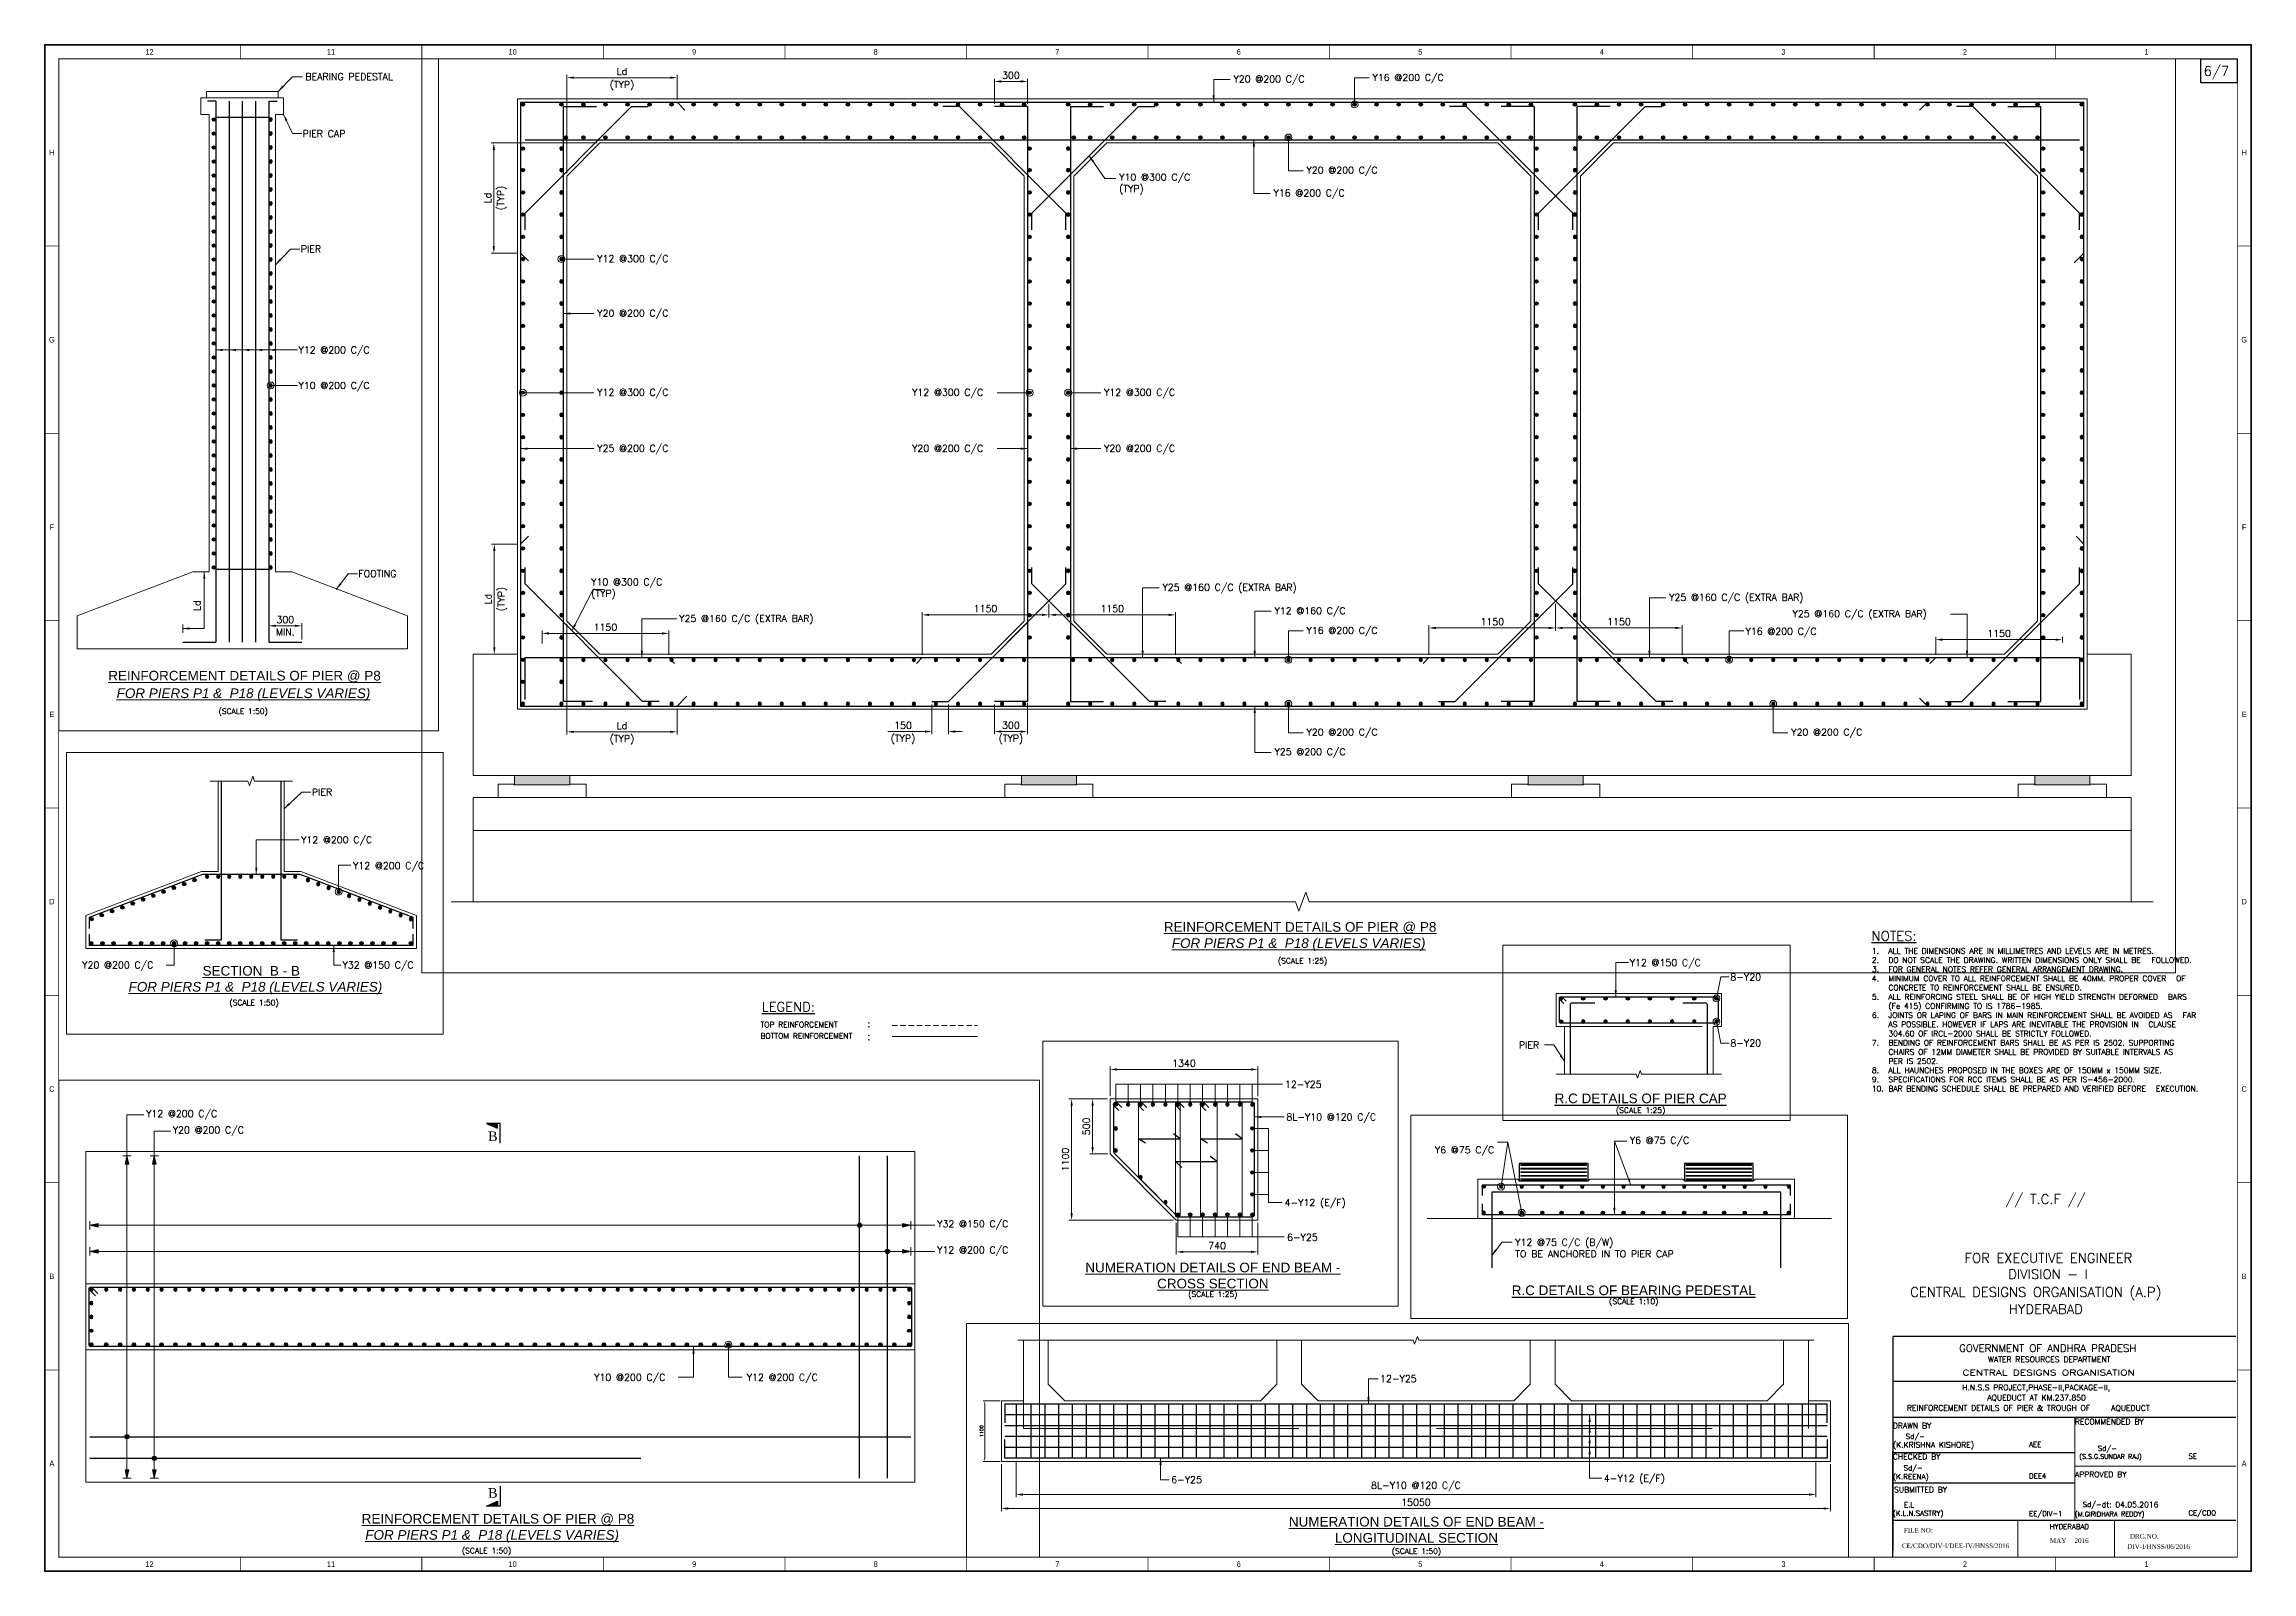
# Paper-space layout 'SH. 6 OF 7' of a CAD drawing. Extents: x 0 to 802, y 0 to 555.
# The model-space entities are those that its viewports show. They can reach past a viewport. Long polylines and large blocks are cut down to what shows.
import ezdxf
from ezdxf.enums import TextEntityAlignment as Align

# ---------------------------------------------------------------- set-up
doc = ezdxf.new("R2010")
doc.units = 0
doc.header["$LTSCALE"] = 8
doc.header["$MEASUREMENT"] = 0
doc.header["$PDMODE"] = 35
doc.linetypes.add('DASHED', pattern=[0.75, 0.5, -0.25])
doc.linetypes.add('HIDDEN', pattern=[0.375, 0.25, -0.125])
doc.layers.get('0').update_dxf_attribs({"color": 22, "linetype": 'CONTINUOUS'})
doc.layers.get('DEFPOINTS').update_dxf_attribs({"linetype": 'CONTINUOUS'})
for name, color, linetype in [('BASE PLATE', 6, 'CONTINUOUS'), ('REINF', 1, 'CONTINUOUS'), ('TEXT M', 1, 'CONTINUOUS')]:
    doc.layers.add(name, color=color, linetype=linetype)
for name, color, linetype, lineweight in [('CON-2', 1, 'CONTINUOUS', 30), ('DASHED', 183, 'HIDDEN', 9), ('DIMENSION', 8, 'CONTINUOUS', 18), ('HANDRAIL', 92, 'CONTINUOUS', 15), ('HATCH SOLID', 253, 'CONTINUOUS', 5), ('P.C.C', 105, 'CONTINUOUS', 9), ('R_CON-1', 3, 'CONTINUOUS', 18), ('R_DASHED', 183, 'HIDDEN', 9), ('R_DIMENSION', 8, 'CONTINUOUS', 15), ('R_HATCH SOLID', 253, 'CONTINUOUS', 5), ('R_REINF-1', 1, 'CONTINUOUS', 30), ('R_TABLE', 3, 'CONTINUOUS', 13), ('R_TEXT G', 7, 'CONTINUOUS', 18), ('R_THIN', 35, 'CONTINUOUS', 9), ('R_Title', 7, 'CONTINUOUS', 20), ('SEC MARK', 1, 'CONTINUOUS', 25), ('TEXT', 4, 'CONTINUOUS', 15), ('TEXT G', 7, 'CONTINUOUS', 18)]:
    doc.layers.add(name, color=color, linetype=linetype, lineweight=lineweight)
doc.layers.add('R_HATCH', color=7, linetype='CONTINUOUS', lineweight=9, true_color=0xd1d1ff)
doc.styles.add('ARIEL', font='arial.ttf')
doc.styles.add('ROMAND', font='romand__.ttf')
doc.styles.add('ROMANDS', font='romand.shx')
doc.styles.add('ROMANS', font='romans.shx')
doc.styles.add('RS', font='BKANT.TTF')
doc.styles.add('TIMES NEW ROMAN', font='times.ttf')
doc.styles.add('TIMES NR', font='times.ttf')
doc.dimstyles.new('DIM-10', dxfattribs={"dimscale": 10, "dimtxt": 2.5, "dimasz": 2.5, "dimexe": 1, "dimexo": 1, "dimgap": 1, "dimtad": 1, "dimdec": 0, "dimzin": 0, "dimdsep": 46, "dimtxsty": 'ROMANS', "dimcen": 1, "dimclrd": 256, "dimclre": 256, "dimclrt": 7, "dimadec": 0, "dimazin": 0, "dimtfac": 1, "dimtdec": 0, "dimtofl": 0, "dimtmove": 0, "dimatfit": 3, "dimfxl": 1, "dimtolj": 1, "dimtzin": 0, "dimlwd": 9, "dimlwe": 5, "dimarcsym": 0})
doc.dimstyles.new('DIM-25', dxfattribs={"dimscale": 25, "dimtxt": 2.5, "dimasz": 2.5, "dimexe": 1, "dimexo": 1, "dimgap": 1, "dimtad": 1, "dimdec": 0, "dimzin": 0, "dimdsep": 46, "dimtxsty": 'ROMANS', "dimcen": 1, "dimclrd": 256, "dimclre": 256, "dimclrt": 7, "dimadec": 0, "dimazin": 0, "dimtfac": 1, "dimtdec": 0, "dimtofl": 0, "dimtmove": 0, "dimatfit": 3, "dimfxl": 1, "dimtolj": 1, "dimtzin": 0, "dimlwd": 9, "dimlwe": 5, "dimarcsym": 0})
doc.dimstyles.new('DIM-50', dxfattribs={"dimscale": 50, "dimtxt": 2.5, "dimasz": 2.5, "dimexe": 1, "dimexo": 1, "dimgap": 1, "dimtad": 1, "dimdec": 0, "dimzin": 0, "dimdsep": 46, "dimtxsty": 'ROMANS', "dimcen": 1, "dimclrd": 256, "dimclre": 256, "dimclrt": 7, "dimadec": 0, "dimazin": 0, "dimtfac": 1, "dimtdec": 0, "dimtofl": 0, "dimtmove": 0, "dimatfit": 3, "dimfxl": 1, "dimtolj": 1, "dimtzin": 0, "dimlwd": 9, "dimlwe": 5, "dimarcsym": 0})

psp = doc.layouts.new('SH. 6 OF 7')

# ---------------------------------------------------------------- texts
for s, height, style, p in [('GOVERNMENT OF ANDHRA PRADESH', 2.7, 'ROMAND', (695.34, 79.81)), ('WATER RESOURCES DEPARTMENT', 2.025, 'ROMAND', (705.84, 76.1)), ('H.N.S.S PROJECT,PHASE-II,PACKAGE-II,', 2.025, 'ROMAND', (696.42, 65.92)), ('AQUEDUCT AT KM.237.850', 2.025, 'ROMAND', (705.54, 62.21)), ('DRAWN BY', 2.025, 'ROMAND', (671.26, 52.04)), ('Sd/-', 1.856, 'ROMAND', (675.95, 48.24)), ('RECOMMENDED BY', 2.025, 'ROMAND', (737.34, 53.54)), ('(K.KRISHNA KISHORE)', 2.025, 'ROMAND', (671.26, 45.09)), ('CHECKED BY ', 2.025, 'ROMAND', (671.26, 40.84)), ('AEE', 1.856, 'ROMAND', (720.7, 45.32)), ('Sd/-', 1.856, 'ROMAND', (745.68, 43.88)), ('SE', 1.856, 'ROMAND', (778.57, 41.06)), ('(K.REENA)', 1.924, 'ROMAND', (671.26, 33.59)), ('Sd/-', 1.856, 'ROMAND', (675.18, 36.79)), ('DEE4', 1.856, 'ROMAND', (720.7, 33.9)), ('APPROVED BY', 2.025, 'ROMAND', (737.34, 34.34)), ('SUBMITTED BY ', 2.025, 'ROMAND', (671.68, 28.83)), ('E.L', 1.856, 'ROMAND', (675.29, 23.39)), ('Sd/-', 1.856, 'ROMAND', (740.18, 23.55)), (' dt: 04.05.2016', 2.025, 'ROMAND', (745.71, 23.41)), ('(K.L.N.SASTRY)', 1.8562, 'ROMAND', (671.26, 20.35)), ('EE/DIV-1', 1.856, 'ROMAND', (720.7, 20.21)), ('HYDERABAD', 1.856, 'ROMAND', (728.22, 15.49)), ('(M.GIRIDHARA REDDY)', 1.755, 'ROMAND', (737.34, 20.08)), ('CE/CDO', 1.856, 'ROMAND', (778.58, 20.47)), ('FILE NO:', 1.688, 'TIMES NEW ROMAN', (675.23, 14.26)), ('DRG.NO.', 1.688, 'TIMES NEW ROMAN', (757.31, 12.09))]:
    psp.add_text(s, height=height, dxfattribs=dict(style=style)).set_placement(p)
at = {"style": 'ROMAND', "width": 1.4}
psp.add_text('CENTRAL DESIGNS ORGANISATION', height=2.025, dxfattribs=at).set_placement((696.57, 71.32))
for s, height, style, p in [('REINFORCEMENT DETAILS OF PIER & TROUGH OF', 2.025, 'ROMAND', (709.63, 58.51)), ('AQUEDUCT', 2.025, 'ROMAND', (757.51, 58.45)), ('MAY', 1.688, 'TIMES NEW ROMAN', (731.26, 10.48)), ('2016', 1.688, 'TIMES NEW ROMAN', (739.78, 10.48))]:
    psp.add_text(s, height=height, dxfattribs=dict(style=style)).set_placement(p, align=Align.CENTER)
at = {"char_height": 1.6875, "attachment_point": 1}
for s, insert, width, style in [('(S.S.G.SUNDAR RAJ) ', (738.93, 42.7), 47.784, 'ROMAND'), ('CE/CDO/DIV-I/DEE-IV/HNSS/2016', (674.56, 10.3), 41.9509, 'TIMES NEW ROMAN'), ('DIV-I/HNSS/06/2016', (756.34, 10.02), 41.9509, 'TIMES NEW ROMAN')]:
    psp.add_mtext(s, dxfattribs=dict(at, insert=insert, width=width, style=style))
at = {"layer": 'TEXT', "color": 7, "lineweight": 13, "style": 'ROMANS'}
for p in [(298.89, 197.67), (298.89, 193.01)]:
    psp.add_text(':', height=2.7, dxfattribs=at).set_placement(p)
at = {"layer": 'TEXT G', "style": 'ROMANS'}
for s, p in [('TOP REINFORCEMENT', (260.09, 197.67)), ('BOTTOM REINFORCEMENT', (260.09, 193.57))]:
    psp.add_text(s, height=2, dxfattribs=at).set_placement(p)
at = {"layer": 'TEXT G', "insert": (663.64, 226.41), "char_height": 2, "width": 127.7888, "attachment_point": 1, "style": 'ROMANS'}
psp.add_mtext('\\pi-6,l6,t6;1.^IALL THE DIMENSIONS ARE IN MILLIMETRES AND LEVELS ARE IN METRES. \\P2.^IDO NOT SCALE THE DRAWING. WRITTEN DIMENSIONS ONLY SHALL BE {\\H1.8333x; }FOLLOWED.{\\H1.5556x; }\\P3.^IFOR GENERAL NOTES REFER GENERAL ARRANGEMENT DRAWING.{\\H1.6481x; }\\P4.^IMINIMUM COVER TO ALL REINFORCEMENT SHALL BE 40MM. PROPER COVER {\\H1.6173x; }OF CONCRETE TO REINFORCEMENT SHALL BE ENSURED.{\\H1.6276x; }\\P5.^IALL REINFORCING STEEL SHALL BE OF HIGH YIELD STRENGTH DEFORMED {\\H1.6241x; }BARS (Fe 415) CONFIRMING TO IS 1786-1985.{\\H1.8158x; }\\P6.^IJOINTS OR LAPING OF BARS IN MAIN REINFORCEMENT SHALL BE AVOIDED AS {\\H1.7281x; }FAR AS POSSIBLE. HOWEVER IF LAPS ARE INEVITABLE THE PROVISION IN {\\H1.5906x; }CLAUSE 304.60 OF IRCL-2000 SHALL BE STRICTLY FOLLOWED.{\\H1.6365x; }\\P7.^IBENDING OF REINFORCEMENT BARS SHALL BE AS PER IS 2502. SUPPORTING {\\H1.6212x; }CHAIRS OF 12MM DIAMETER SHALL BE PROVIDED BY SUITABLE INTERVALS AS {\\H1.6263x; }PER IS 2502.{\\H1.6246x; }\\P8.^IALL HAUNCHES PROPOSED IN THE BOXES ARE OF 150MM x 150MM SIZE.{\\H1.6251x; }\\P9.^ISPECIFICATIONS FOR RCC ITEMS SHALL BE AS PER IS-456-2000.{\\H1.625x; }\\P10.^IBAR BENDING SCHEDULE SHALL BE PREPARED AND VERIFIED BEFORE {\\H1.625x; }EXECUTION. {\\H1.625x; }', dxfattribs=at)
at = {"layer": 'TEXT M', "ltscale": 1.5, "style": 'ROMANDS'}
for s, p in [('6/7', (784.09, 543.1)), ('%%UNOTES:', (663.52, 229.13)), ('%%ULEGEND:', (260.53, 203.37))]:
    psp.add_text(s, height=3.5, dxfattribs=at).set_placement(p)
at = {"layer": 'TEXT M', "color": 0, "ltscale": 1.5, "style": 'ROMANDS'}
for s, p in [('// T.C.F //', (712.04, 133.55)), ('FOR EXECUTIVE ENGINEER', (697.3, 112.22)), ('DIVISION - I', (713.15, 106.32)), ('CENTRAL DESIGNS ORGANISATION (A.P)', (677.56, 99.81)), ('HYDERABAD', (713.37, 93.61))]:
    psp.add_text(s, height=3.5, dxfattribs=at).set_placement(p)

msp = doc.modelspace()

# ---------------------------------------------------------------- texts
at = {"layer": 'R_TEXT G', "style": 'ROMANS'}
for s, p in [('12-Y25', (2605666.1, -257218.4)), ('4-Y12 (E/F)', (2609728.8, -259026.6)), ('6-Y25', (2601874.6, -259054.6)), ('PIER CAP', (2642869.1, -266204.5)), ('PIER', (2642834, -268299.7)), ('Y12 @200 C/C', (2642792.8, -270131.6)), ('Y10 @200 C/C', (2642792.8, -270776.3)), ('FOOTING', (2643880.5, -274193.3)), ('Y10 @200 C/C', (2643363.5, -284291.1)), ('Y12 @200 C/C', (2646131.4, -284291.1)), ('PIER', (2642874.8, -290133.2)), ('Y12 @200 C/C', (2642678.1, -290998.8)), ('Y12 @200 C/C', (2643621.9, -291469.3)), ('Y20 @200 C/C', (2638705.7, -293271.4)), ('Y32 @150 C/C', (2643430.3, -293271.4))]:
    msp.add_text(s, height=125, dxfattribs=at).set_placement(p)
msp.add_text('Ld', height=125, rotation=90, dxfattribs=at).set_placement((2641015.4, -274806.7))
at = {"layer": 'R_TEXT G', "char_height": 125, "attachment_point": 1, "style": 'ROMANS'}
for s, insert, width in [('BEARING PEDESTAL  ', (2642917.7, -265047.2), 1767.857), ('Y12 @200 C/C ', (2635227.2, -279380.8), 2000), ('Y20 @200 C/C ', (2635711.7, -279677.3), 2000), ('Y32 @150 C/C ', (2649590.4, -281382.1), 2000), ('Y12 @200 C/C ', (2649590.4, -281857.9), 2000)]:
    msp.add_mtext(s, dxfattribs=dict(at, insert=insert, width=width))
at = {"layer": 'TEXT', "color": 1, "lineweight": 13, "attachment_point": 8, "style": 'ARIEL'}
for s, insert, char_height, width in [('{\\LREINFORCEMENT DETAILS OF PIER @ P8}', (2634998.2, -247936.7), 87.5, 2477.669), ('{\\fArial|b0|i1|c0|p34;\\LFOR PIERS P1 &  P18 (LEVELS VARIES)}', (2634984.7, -248093), 87.5, 2477.669), ('{\\LNUMERATION DETAILS OF END BEAM - CROSS SECTION}', (2617418.9, -259280.3), 87.5, 2477.669), ('{\\LNUMERATION DETAILS OF END BEAM - LONGITUDINAL SECTION}', (2606326.7, -260134.9), 175, 4955.339), ('{\\LREINFORCEMENT DETAILS OF PIER @ P8}', (2641813.7, -276103.7), 175, 5955.339), ('{\\fArial|b0|i1|c0|p34;\\LFOR PIERS P1 &  P18 (LEVELS VARIES)}', (2641794.8, -276440.2), 175, 5955.339), ('{\\LREINFORCEMENT DETAILS OF PIER @ P8}', (2641615.9, -286919.5), 175, 4955.339), ('{\\fArial|b0|i1|c0|p34;\\LFOR PIERS P1 &  P18 (LEVELS VARIES)}', (2641509.6, -287230.8), 175, 4955.339), ('{\\LSECTION  B - B}', (2641773.6, -293403.4), 175, 4955.339), ('{\\fArial|b0|i1|c0|p34;\\LFOR PIERS P1 &  P18 (LEVELS VARIES)}', (2641850, -293743.1), 175, 4955.339)]:
    msp.add_mtext(s, dxfattribs=dict(at, insert=insert, char_height=char_height, width=width))
at = {"layer": 'TEXT G', "style": 'ROMANS'}
for s, p in [('Y20 @200 C/C', (2634393.3, -240212)), ('Y16 @200 C/C', (2635656.1, -240197.6)), ('Y20 @200 C/C', (2635056.1, -241038.4)), ('Y16 @200 C/C', (2634757.4, -241246.2)), ('Y12 @300 C/C', (2628618.3, -241842.6)), ('Y20 @200 C/C', (2628618.3, -242336.8)), ('Y12 @300 C/C', (2628618.3, -243054.6)), ('Y12 @300 C/C', (2631476, -243054.6)), ('Y12 @300 C/C', (2633218.3, -243054.6)), ('Y25 @200 C/C', (2628618.3, -243562.8)), ('Y20 @200 C/C', (2631476, -243562.8)), ('Y20 @200 C/C', (2633218.3, -243562.8)), ('Y25 @160 C/C (EXTRA BAR)', (2633748.2, -244824.9)), ('Y25 @160 C/C (EXTRA BAR)', (2638348.2, -244915.8)), ('Y12 @160 C/C', (2634765.5, -245037.8)), ('Y25 @160 C/C (EXTRA BAR)', (2629362.2, -245107.6)), ('Y25 @160 C/C (EXTRA BAR)', (2639468.1, -245064.9)), ('Y16 @200 C/C', (2635056.1, -245216.5)), ('Y16 @200 C/C', (2639040.8, -245224.2)), ('Y20 @200 C/C', (2635056.1, -246139.5)), ('Y20 @200 C/C', (2639456.1, -246139.5)), ('Y25 @200 C/C', (2634765.5, -246317.6)), ('12-Y25', (2618073.6, -257457.9)), ('8L-Y10 @120 C/C', (2618086.7, -257755.2)), ('4-Y12 (E/F)', (2618070.8, -258531.5)), ('6-Y25', (2618092.7, -258846.8)), ('Y12 @150 C/C', (2618356.9, -267440.4)), ('8-Y20', (2619271.1, -267570.2)), ('PIER', (2617350.7, -268186.8)), ('8-Y20', (2619271.1, -268168.4))]:
    msp.add_text(s, height=62.5, dxfattribs=at).set_placement(p)
for s, height, p in [('(SCALE 1:25)', 50, (2635020.2, -248157.9)), ('(SCALE 1:25)', 50, (2617418.9, -259306.5)), ('(SCALE 1:50)', 100, (2606326.7, -260237.8)), ('(SCALE 1:10)', 20, (2618364.2, -266206.3)), ('(SCALE 1:25)', 50, (2618456.2, -268722.6)), ('(SCALE 1:50)', 100, (2641790, -276576.4)), ('(SCALE 1:50)', 100, (2641408.8, -287327)), ('(SCALE 1:50)', 100, (2641825.3, -293840.7))]:
    msp.add_text(s, height=height, dxfattribs=at).set_placement(p, align=Align.TOP_CENTER)
for s, insert, char_height, width, attachment_point in [('Y10 @300 C/C \\P(TYP)', (2633355.7, -241039.9), 62.5, 1041.667, 1), ('Y10 @300 C/C \\P(TYP)', (2628563.3, -244713.6), 62.5, 1041.667, 1), ('Y6 @75 C/C', (2617857.7, -265687.3), 25, 353.571, 9), ('Y6 @75 C/C', (2618350.3, -265653), 25, 353.571, 7), ('Y12 @75 C/C (B/W) \\PTO BE ANCHORED IN TO PIER CAP', (2617934.1, -266056.5), 25, 824.591, 7)]:
    msp.add_mtext(s, dxfattribs=dict(at, insert=insert, char_height=char_height, width=width, attachment_point=attachment_point))
at = {"layer": 'TEXT M', "attachment_point": 8, "style": 'ARIEL'}
for s, insert, char_height, width in [('{\\LR.C DETAILS OF BEARING PEDESTAL}', (2618364.2, -266194.3), 35, 1132.649), ('{\\LR.C DETAILS OF PIER CAP}', (2618456.2, -268685.1), 87.5, 1958.314)]:
    msp.add_mtext(s, dxfattribs=dict(at, insert=insert, char_height=char_height, width=width))

# ---------------------------------------------------------------- blocks, each defined once
blk = doc.blocks.new('A$C52F0191B')
at = {"layer": 'R_Title', "color": 6, "const_width": 0.6}
blk.add_lwpolyline([(0.3, 554.3), (801.3, 554.3), (801.3, 0.3), (0.3, 0.3)], close=True, dxfattribs=at)
at = {"layer": 'R_Title', "color": 8, "const_width": 0.25}
for points in [[(71.22, 554.3), (71.22, 549.3)], [(137.13, 554.3), (137.13, 549.3)], [(203.05, 554.3), (203.05, 549.3)], [(268.97, 554.3), (268.97, 549.3)], [(334.88, 554.3), (334.88, 549.3)], [(400.8, 554.3), (400.8, 549.3)], [(466.72, 554.3), (466.72, 549.3)], [(532.63, 554.3), (532.63, 549.3)], [(598.55, 554.3), (598.55, 549.3)], [(664.47, 554.3), (664.47, 549.3)], [(730.38, 554.3), (730.38, 549.3)], [(0.3, 481.3), (5.3, 481.3)], [(801.3, 481.3), (796.3, 481.3)], [(0.3, 413.3), (5.3, 413.3)], [(801.3, 413.3), (796.3, 413.3)], [(0.3, 345.3), (5.3, 345.3)], [(801.3, 345.3), (796.3, 345.3)], [(0.3, 277.3), (5.3, 277.3)], [(801.3, 277.3), (796.3, 277.3)], [(0.3, 209.3), (5.3, 209.3)], [(801.3, 209.3), (796.3, 209.3)], [(0.3, 141.3), (5.3, 141.3)], [(801.3, 141.3), (796.3, 141.3)], [(0.3, 73.3), (5.3, 73.3)], [(801.3, 73.3), (796.3, 73.3)], [(71.22, 0.3), (71.22, 5.3)], [(137.13, 0.3), (137.13, 5.3)], [(203.05, 0.3), (203.05, 5.3)], [(268.97, 0.3), (268.97, 5.3)], [(334.88, 0.3), (334.88, 5.3)], [(400.8, 0.3), (400.8, 5.3)], [(466.72, 0.3), (466.72, 5.3)], [(532.63, 0.3), (532.63, 5.3)], [(598.55, 0.3), (598.55, 5.3)], [(664.47, 0.3), (664.47, 5.3)], [(730.38, 0.3), (730.38, 5.3)]]:
    blk.add_lwpolyline(points, dxfattribs=at)
at = {"layer": 'R_Title', "color": 3, "const_width": 0.3}
blk.add_lwpolyline([(5.3, 549.3), (796.3, 549.3), (796.3, 5.3), (5.3, 5.3)], close=True, dxfattribs=at)
at = {"layer": 'TEXT', "style": 'RS'}
for s, p in [('12', (38.26, 551.8)), ('11', (104.17, 551.8)), ('10', (170.09, 551.8)), ('9', (236.01, 551.8)), ('8', (301.92, 551.8)), ('7', (367.84, 551.8)), ('6', (433.76, 551.8)), ('5', (499.67, 551.8)), ('4', (565.59, 551.8)), ('3', (631.51, 551.8)), ('2', (697.42, 551.8)), ('1', (763.34, 551.8)), ('H', (2.8, 515.3)), ('H', (798.8, 515.3)), ('G', (2.8, 447.3)), ('G', (798.8, 447.3)), ('F', (2.8, 379.3)), ('F', (798.8, 379.3)), ('E', (2.8, 311.3)), ('E', (798.8, 311.3)), ('D', (2.8, 243.3)), ('D', (798.8, 243.3)), ('C', (2.8, 175.3)), ('C', (798.8, 175.3)), ('B', (2.8, 107.3)), ('B', (798.8, 107.3)), ('A', (2.8, 39.3)), ('A', (798.8, 39.3)), ('12', (38.26, 2.8)), ('11', (104.17, 2.8)), ('10', (170.09, 2.8)), ('9', (236.01, 2.8)), ('8', (301.92, 2.8)), ('7', (367.84, 2.8)), ('6', (433.76, 2.8)), ('5', (499.67, 2.8)), ('4', (565.59, 2.8)), ('3', (631.51, 2.8)), ('2', (697.42, 2.8)), ('1', (763.34, 2.8))]:
    blk.add_text(s, height=2, dxfattribs=at).set_placement(p, align=Align.MIDDLE)
blk = doc.blocks.new('A$C7CBD51FD')
at = {"layer": 'CON-2'}
h = blk.add_hatch(color=222, dxfattribs=at)
edge = h.paths.add_edge_path()
edge.add_arc((0, 0), 30, 0, 360)
at = {"layer": 'CON-2', "color": 222}
blk.add_circle((0, 0), 30, dxfattribs=at)
blk = doc.blocks.new('*D151')
at = {"layer": 'DEFPOINTS', "color": 0}
for p in [(2599058.1, -258599.4), (2613578.1, -258599.4), (2613578.1, -259260)]:
    blk.add_point(p, dxfattribs=at)
at = {"layer": 'R_DIMENSION', "lineweight": 5}
for p, q in [((2599058.1, -258649.4), (2599058.1, -259310)), ((2613578.1, -258649.4), (2613578.1, -259310))]:
    blk.add_line(p, q, dxfattribs=at)
at = {"layer": 'R_DIMENSION', "lineweight": 9}
blk.add_line((2599183.1, -259260), (2613453.1, -259260), dxfattribs=at)
at = {"layer": 'R_DIMENSION'}
for points in [[(2599183.1, -259239.1), (2599183.1, -259280.8), (2599058.1, -259260)], [(2613453.1, -259239.1), (2613453.1, -259280.8), (2613578.1, -259260)]]:
    blk.add_solid(points, dxfattribs=at)
at = {"layer": 'R_DIMENSION', "color": 7, "insert": (2606318.1, -259114.7), "char_height": 125, "attachment_point": 5, "style": 'ROMANS'}
blk.add_mtext('\\A1;8L-Y10 @120 C/C', dxfattribs=at)
blk = doc.blocks.new('*D152')
at = {"layer": 'DEFPOINTS', "color": 0}
for p in [(2598793.1, -258659.4), (2613843.1, -258659.4), (2598793.1, -259513.4)]:
    blk.add_point(p, dxfattribs=at)
at = {"layer": 'R_DIMENSION', "lineweight": 5}
for p, q in [((2598793.1, -258709.4), (2598793.1, -259563.4)), ((2613843.1, -258709.4), (2613843.1, -259563.4))]:
    blk.add_line(p, q, dxfattribs=at)
at = {"layer": 'R_DIMENSION', "lineweight": 9}
blk.add_line((2613718.1, -259513.4), (2598918.1, -259513.4), dxfattribs=at)
at = {"layer": 'R_DIMENSION'}
for points in [[(2598918.1, -259492.6), (2598918.1, -259534.2), (2598793.1, -259513.4)], [(2613718.1, -259492.6), (2613718.1, -259534.2), (2613843.1, -259513.4)]]:
    blk.add_solid(points, dxfattribs=at)
at = {"layer": 'R_DIMENSION', "color": 7, "insert": (2606318.1, -259400.9), "char_height": 125, "attachment_point": 5, "style": 'ROMANS'}
blk.add_mtext('\\A1;15050', dxfattribs=at)
blk = doc.blocks.new('*D153')
at = {"layer": 'DEFPOINTS', "color": 0}
for p in [(2616487.3, -257291.9), (2616487.3, -257559.4), (2617827.3, -257559.4)]:
    blk.add_point(p, dxfattribs=at)
at = {"layer": 'R_DIMENSION', "lineweight": 5}
for p, q in [((2616487.3, -257534.4), (2616487.3, -257266.9)), ((2617827.3, -257534.4), (2617827.3, -257266.9))]:
    blk.add_line(p, q, dxfattribs=at)
at = {"layer": 'R_DIMENSION', "lineweight": 9}
blk.add_line((2617764.8, -257291.9), (2616549.8, -257291.9), dxfattribs=at)
at = {"layer": 'R_DIMENSION'}
for points in [[(2616549.8, -257281.5), (2616549.8, -257302.3), (2616487.3, -257291.9)], [(2617764.8, -257281.5), (2617764.8, -257302.3), (2617827.3, -257291.9)]]:
    blk.add_solid(points, dxfattribs=at)
at = {"layer": 'R_DIMENSION', "color": 7, "insert": (2617157.3, -257235.7), "char_height": 62.5, "attachment_point": 5, "style": 'ROMANS'}
blk.add_mtext('\\A1;1340', dxfattribs=at)
blk = doc.blocks.new('*D154')
at = {"layer": 'DEFPOINTS', "color": 0}
for p in [(2616487.3, -257559.4), (2616327.4, -258059.4), (2616487.3, -258059.4)]:
    blk.add_point(p, dxfattribs=at)
at = {"layer": 'R_DIMENSION', "lineweight": 5}
for p, q in [((2616462.3, -257559.4), (2616302.4, -257559.4)), ((2616462.3, -258059.4), (2616302.4, -258059.4))]:
    blk.add_line(p, q, dxfattribs=at)
at = {"layer": 'R_DIMENSION', "lineweight": 9}
blk.add_line((2616327.4, -257621.9), (2616327.4, -257996.9), dxfattribs=at)
at = {"layer": 'R_DIMENSION'}
for points in [[(2616317, -257621.9), (2616337.9, -257621.9), (2616327.4, -257559.4)], [(2616317, -257996.9), (2616337.9, -257996.9), (2616327.4, -258059.4)]]:
    blk.add_solid(points, dxfattribs=at)
at = {"layer": 'R_DIMENSION', "color": 7, "insert": (2616271.2, -257809.4), "char_height": 62.5, "attachment_point": 5, "rotation": 90, "style": 'ROMANS'}
blk.add_mtext('\\A1;500', dxfattribs=at)
blk = doc.blocks.new('*D155')
at = {"layer": 'DEFPOINTS', "color": 0}
for p in [(2616487.3, -257559.4), (2616137.3, -258659.4), (2617087.3, -258659.4)]:
    blk.add_point(p, dxfattribs=at)
at = {"layer": 'R_DIMENSION', "lineweight": 5}
for p, q in [((2616462.3, -257559.4), (2616112.3, -257559.4)), ((2617062.3, -258659.4), (2616112.3, -258659.4))]:
    blk.add_line(p, q, dxfattribs=at)
at = {"layer": 'R_DIMENSION', "lineweight": 9}
blk.add_line((2616137.3, -257621.9), (2616137.3, -258596.9), dxfattribs=at)
at = {"layer": 'R_DIMENSION'}
for points in [[(2616126.9, -257621.9), (2616147.7, -257621.9), (2616137.3, -257559.4)], [(2616126.9, -258596.9), (2616147.7, -258596.9), (2616137.3, -258659.4)]]:
    blk.add_solid(points, dxfattribs=at)
at = {"layer": 'R_DIMENSION', "color": 7, "insert": (2616081.1, -258109.4), "char_height": 62.5, "attachment_point": 5, "rotation": 90, "style": 'ROMANS'}
blk.add_mtext('\\A1;1100', dxfattribs=at)
blk = doc.blocks.new('*D156')
at = {"layer": 'DEFPOINTS', "color": 0}
for p in [(2617087.3, -258659.4), (2617827.3, -258659.4), (2617087.3, -258947.9)]:
    blk.add_point(p, dxfattribs=at)
at = {"layer": 'R_DIMENSION', "lineweight": 5}
for p, q in [((2617087.3, -258684.4), (2617087.3, -258972.9)), ((2617827.3, -258684.4), (2617827.3, -258972.9))]:
    blk.add_line(p, q, dxfattribs=at)
at = {"layer": 'R_DIMENSION', "lineweight": 9}
blk.add_line((2617764.8, -258947.9), (2617149.8, -258947.9), dxfattribs=at)
at = {"layer": 'R_DIMENSION'}
for points in [[(2617149.8, -258937.5), (2617149.8, -258958.3), (2617087.3, -258947.9)], [(2617764.8, -258937.5), (2617764.8, -258958.3), (2617827.3, -258947.9)]]:
    blk.add_solid(points, dxfattribs=at)
at = {"layer": 'R_DIMENSION', "color": 7, "insert": (2617457.3, -258891.6), "char_height": 62.5, "attachment_point": 5, "style": 'ROMANS'}
blk.add_mtext('\\A1;740', dxfattribs=at)
blk = doc.blocks.new('*D157')
at = {"layer": 'DEFPOINTS', "color": 0}
for p in [(2598488.6, -257559.4), (2598793.1, -257559.4), (2598793.1, -258659.4)]:
    blk.add_point(p, dxfattribs=at)
at = {"layer": 'R_DIMENSION', "lineweight": 5}
for p, q in [((2598768.1, -257559.4), (2598463.6, -257559.4)), ((2598768.1, -258659.4), (2598463.6, -258659.4))]:
    blk.add_line(p, q, dxfattribs=at)
at = {"layer": 'R_DIMENSION', "lineweight": 9}
blk.add_line((2598488.6, -258596.9), (2598488.6, -257621.9), dxfattribs=at)
at = {"layer": 'R_DIMENSION'}
for points in [[(2598478.2, -257621.9), (2598499.1, -257621.9), (2598488.6, -257559.4)], [(2598478.2, -258596.9), (2598499.1, -258596.9), (2598488.6, -258659.4)]]:
    blk.add_solid(points, dxfattribs=at)
at = {"layer": 'R_DIMENSION', "color": 7, "insert": (2598432.4, -258109.4), "char_height": 62.5, "attachment_point": 5, "rotation": 90, "style": 'ROMANS'}
blk.add_mtext('\\A1;1100', dxfattribs=at)
blk = doc.blocks.new('*D165')
at = {"layer": 'DEFPOINTS', "color": 0}
for p in [(2627683.8, -244400.8), (2627922.7, -244400.8), (2627892.7, -245400.8)]:
    blk.add_point(p, dxfattribs=at)
at = {"layer": 'R_DIMENSION', "lineweight": 5}
for p, q in [((2627897.7, -244400.8), (2627658.8, -244400.8)), ((2627867.7, -245400.8), (2627658.8, -245400.8))]:
    blk.add_line(p, q, dxfattribs=at)
at = {"layer": 'R_DIMENSION', "lineweight": 9}
blk.add_line((2627683.8, -245338.3), (2627683.8, -244463.3), dxfattribs=at)
at = {"layer": 'R_DIMENSION'}
for points in [[(2627673.3, -244463.3), (2627694.2, -244463.3), (2627683.8, -244400.8)], [(2627673.3, -245338.3), (2627694.2, -245338.3), (2627683.8, -245400.8)]]:
    blk.add_solid(points, dxfattribs=at)
at = {"layer": 'R_DIMENSION', "color": 7, "char_height": 62.5, "attachment_point": 5, "rotation": 90, "style": 'ROMANS'}
for s, insert in [('\\A1;(TYP)', (2627756.4, -244900.8)), ('\\A1;Ld', (2627627.5, -244900.8))]:
    blk.add_mtext(s, dxfattribs=dict(at, insert=insert))
blk = doc.blocks.new('*D166')
at = {"layer": 'DEFPOINTS', "color": 0}
for p in [(2628342.7, -245100.8), (2629342.7, -245870.8), (2629342.7, -246105)]:
    blk.add_point(p, dxfattribs=at)
at = {"layer": 'R_DIMENSION', "lineweight": 5}
for p, q in [((2628342.7, -245125.8), (2628342.7, -246130)), ((2629342.7, -245895.8), (2629342.7, -246130))]:
    blk.add_line(p, q, dxfattribs=at)
at = {"layer": 'R_DIMENSION', "lineweight": 9}
blk.add_line((2628405.2, -246105), (2629280.2, -246105), dxfattribs=at)
at = {"layer": 'R_DIMENSION'}
for points in [[(2628405.2, -246094.6), (2628405.2, -246115.5), (2628342.7, -246105)], [(2629280.2, -246094.6), (2629280.2, -246115.5), (2629342.7, -246105)]]:
    blk.add_solid(points, dxfattribs=at)
at = {"layer": 'R_DIMENSION', "color": 7, "char_height": 62.5, "attachment_point": 5, "style": 'ROMANS'}
for s, insert in [('\\A1;Ld', (2628842.7, -246048.8)), ('\\A1;(TYP)', (2628842.7, -246177.7))]:
    blk.add_mtext(s, dxfattribs=dict(at, insert=insert))
blk = doc.blocks.new('*D167')
at = {"layer": 'DEFPOINTS', "color": 0}
for p in [(2632222.7, -245830.8), (2632522.7, -245815.8), (2632222.7, -246102.4)]:
    blk.add_point(p, dxfattribs=at)
at = {"layer": 'R_DIMENSION', "lineweight": 5}
for p, q in [((2632522.7, -245840.8), (2632522.7, -246127.4)), ((2632222.7, -245855.8), (2632222.7, -246127.4))]:
    blk.add_line(p, q, dxfattribs=at)
at = {"layer": 'R_DIMENSION', "lineweight": 9}
blk.add_line((2632460.2, -246102.4), (2632285.2, -246102.4), dxfattribs=at)
at = {"layer": 'R_DIMENSION'}
for points in [[(2632285.2, -246092), (2632285.2, -246112.8), (2632222.7, -246102.4)], [(2632460.2, -246092), (2632460.2, -246112.8), (2632522.7, -246102.4)]]:
    blk.add_solid(points, dxfattribs=at)
at = {"layer": 'R_DIMENSION', "color": 7, "char_height": 62.5, "attachment_point": 5, "style": 'ROMANS'}
for s, insert in [('\\A1;300', (2632372.7, -246046.1)), ('\\A1;(TYP)', (2632372.7, -246175))]:
    blk.add_mtext(s, dxfattribs=dict(at, insert=insert))
blk = doc.blocks.new('*D168')
at = {"layer": 'DEFPOINTS', "color": 0}
for p in [(2631655.1, -245830.8), (2631805.1, -245830.8), (2631655.1, -246102.4)]:
    blk.add_point(p, dxfattribs=at)
at = {"layer": 'R_DIMENSION', "lineweight": 5}
for p, q in [((2631655.1, -245855.8), (2631655.1, -246127.4)), ((2631805.1, -245855.8), (2631805.1, -246127.4))]:
    blk.add_line(p, q, dxfattribs=at)
at = {"layer": 'R_DIMENSION', "lineweight": 9}
for p, q in [((2631592.6, -246102.4), (2631256.9, -246102.4)), ((2631867.6, -246102.4), (2631930.1, -246102.4))]:
    blk.add_line(p, q, dxfattribs=at)
at = {"layer": 'R_DIMENSION'}
for points in [[(2631592.6, -246092), (2631592.6, -246112.8), (2631655.1, -246102.4)], [(2631867.6, -246092), (2631867.6, -246112.8), (2631805.1, -246102.4)]]:
    blk.add_solid(points, dxfattribs=at)
at = {"layer": 'R_DIMENSION', "color": 7, "char_height": 62.5, "attachment_point": 5, "style": 'ROMANS'}
for s, insert in [('\\A1;150', (2631393.5, -246046.1)), ('\\A1;(TYP)', (2631393.5, -246175))]:
    blk.add_mtext(s, dxfattribs=dict(at, insert=insert))
blk = doc.blocks.new('*D169')
at = {"layer": 'DEFPOINTS', "color": 0}
for p in [(2627679.2, -240760.8), (2628642.7, -240760.8), (2627922.7, -241760.8)]:
    blk.add_point(p, dxfattribs=at)
at = {"layer": 'R_DIMENSION', "lineweight": 5}
for p, q in [((2628617.7, -240760.8), (2627654.2, -240760.8)), ((2627897.7, -241760.8), (2627654.2, -241760.8))]:
    blk.add_line(p, q, dxfattribs=at)
at = {"layer": 'R_DIMENSION', "lineweight": 9}
blk.add_line((2627679.2, -241698.3), (2627679.2, -240823.3), dxfattribs=at)
at = {"layer": 'R_DIMENSION'}
for points in [[(2627668.8, -240823.3), (2627689.6, -240823.3), (2627679.2, -240760.8)], [(2627668.8, -241698.3), (2627689.6, -241698.3), (2627679.2, -241760.8)]]:
    blk.add_solid(points, dxfattribs=at)
at = {"layer": 'R_DIMENSION', "color": 7, "char_height": 62.5, "attachment_point": 5, "rotation": 90, "style": 'ROMANS'}
for s, insert in [('\\A1;(TYP)', (2627751.8, -241260.8)), ('\\A1;Ld', (2627622.9, -241260.8))]:
    blk.add_mtext(s, dxfattribs=dict(at, insert=insert))
blk = doc.blocks.new('*D170')
at = {"layer": 'DEFPOINTS', "color": 0}
for p in [(2629342.7, -240168), (2629342.7, -240390.8), (2628342.7, -241060.8)]:
    blk.add_point(p, dxfattribs=at)
at = {"layer": 'R_DIMENSION', "lineweight": 5}
for p, q in [((2628342.7, -241035.8), (2628342.7, -240143)), ((2629342.7, -240365.8), (2629342.7, -240143))]:
    blk.add_line(p, q, dxfattribs=at)
at = {"layer": 'R_DIMENSION', "lineweight": 9}
blk.add_line((2628405.2, -240168), (2629280.2, -240168), dxfattribs=at)
at = {"layer": 'R_DIMENSION'}
for points in [[(2628405.2, -240157.6), (2628405.2, -240178.4), (2628342.7, -240168)], [(2629280.2, -240157.6), (2629280.2, -240178.4), (2629342.7, -240168)]]:
    blk.add_solid(points, dxfattribs=at)
at = {"layer": 'R_DIMENSION', "color": 7, "char_height": 62.5, "attachment_point": 5, "style": 'ROMANS'}
for s, insert in [('\\A1;Ld', (2628842.7, -240111.7)), ('\\A1;(TYP)', (2628842.7, -240240.6))]:
    blk.add_mtext(s, dxfattribs=dict(at, insert=insert))
blk = doc.blocks.new('*D171')
at = {"layer": 'DEFPOINTS', "color": 0}
for p in [(2632222.7, -240202), (2632222.7, -240430.8), (2632522.7, -240430.8)]:
    blk.add_point(p, dxfattribs=at)
at = {"layer": 'R_DIMENSION', "lineweight": 5}
for p, q in [((2632222.7, -240405.8), (2632222.7, -240177)), ((2632522.7, -240405.8), (2632522.7, -240177))]:
    blk.add_line(p, q, dxfattribs=at)
at = {"layer": 'R_DIMENSION', "lineweight": 9}
blk.add_line((2632460.2, -240202), (2632285.2, -240202), dxfattribs=at)
at = {"layer": 'R_DIMENSION'}
for points in [[(2632285.2, -240191.6), (2632285.2, -240212.4), (2632222.7, -240202)], [(2632460.2, -240191.6), (2632460.2, -240212.4), (2632522.7, -240202)]]:
    blk.add_solid(points, dxfattribs=at)
at = {"layer": 'R_DIMENSION', "color": 7, "insert": (2632372.7, -240145.8), "char_height": 62.5, "attachment_point": 5, "style": 'ROMANS'}
blk.add_mtext('\\A1;300', dxfattribs=at)
blk = doc.blocks.new('A$C6F2721C1')
at = {"layer": 'HATCH SOLID'}
blk.add_hatch(color=256, dxfattribs=at).paths.add_polyline_path([(188, 100), (362, 100), (362, 500)])
at = {"layer": 'SEC MARK'}
blk.add_lwpolyline([(-362, 0), (362, 0), (362, 500), (188, 100), (362, 100)], dxfattribs=at)
at = {"layer": 'SEC MARK', "style": 'TIMES NR'}
blk.add_attdef('SECTEXT', text='', height=350, dxfattribs=at).set_placement((-104, 275), align=Align.MIDDLE_CENTER)
blk = doc.blocks.new('A$C390642EB')
at = {"layer": 'R_HATCH SOLID'}
h = blk.add_hatch(color=256, dxfattribs=at)
h.dxf.hatch_style = 1
h.paths.add_polyline_path([(0, 0), (150, 32.5), (150, 0), (150, -32.5)])
at = {"layer": 'R_DIMENSION'}
blk.add_lwpolyline([(0, 75), (0, 0), (150, 32.5), (150, 0), (150, -32.5), (0, 0), (0, -75)], dxfattribs=at)
blk = doc.blocks.new('*D174')
at = {"layer": 'DEFPOINTS', "color": 0}
for p in [(2642853.6, -275076.1), (2642253.6, -275375.1), (2642853.6, -275375.1)]:
    blk.add_point(p, dxfattribs=at)
at = {"layer": 'R_DIMENSION', "lineweight": 5}
for p, q in [((2642253.6, -275325.1), (2642253.6, -275026.1)), ((2642853.6, -275325.1), (2642853.6, -275026.1))]:
    blk.add_line(p, q, dxfattribs=at)
at = {"layer": 'R_DIMENSION', "lineweight": 9}
blk.add_line((2642378.6, -275076.1), (2642728.6, -275076.1), dxfattribs=at)
at = {"layer": 'R_DIMENSION'}
for points in [[(2642378.6, -275055.3), (2642378.6, -275096.9), (2642253.6, -275076.1)], [(2642728.6, -275055.3), (2642728.6, -275096.9), (2642853.6, -275076.1)]]:
    blk.add_solid(points, dxfattribs=at)
at = {"layer": 'R_DIMENSION', "color": 7, "char_height": 125, "attachment_point": 5, "style": 'ROMANS'}
for s, insert in [('\\A1;300', (2642553.6, -274963.6)), ('\\A1;MIN.', (2642553.6, -275188.6))]:
    blk.add_mtext(s, dxfattribs=dict(at, insert=insert))
blk = doc.blocks.new('*D203')
at = {"layer": 'DEFPOINTS', "color": 0}
for p in [(2632717.7, -244918.2), (2632717.7, -245043.4), (2631567.7, -245430.8)]:
    blk.add_point(p, dxfattribs=at)
at = {"layer": 'R_DIMENSION', "lineweight": 5}
for p, q in [((2632717.7, -244943.2), (2632717.7, -245068.4)), ((2631567.7, -245405.8), (2631567.7, -245018.4))]:
    blk.add_line(p, q, dxfattribs=at)
at = {"layer": 'R_DIMENSION', "lineweight": 9}
blk.add_line((2631630.2, -245043.4), (2632655.2, -245043.4), dxfattribs=at)
at = {"layer": 'R_DIMENSION'}
for points in [[(2631630.2, -245033), (2631630.2, -245053.8), (2631567.7, -245043.4)], [(2632655.2, -245033), (2632655.2, -245053.8), (2632717.7, -245043.4)]]:
    blk.add_solid(points, dxfattribs=at)
at = {"layer": 'R_DIMENSION', "color": 7, "insert": (2632142.7, -244987.2), "char_height": 62.5, "attachment_point": 5, "style": 'ROMANS'}
blk.add_mtext('\\A1;1150', dxfattribs=at)
blk = doc.blocks.new('*D204')
at = {"layer": 'DEFPOINTS', "color": 0}
for p in [(2632717.7, -244918.2), (2633867.7, -245043.4), (2633867.7, -245430.8)]:
    blk.add_point(p, dxfattribs=at)
at = {"layer": 'R_DIMENSION', "lineweight": 5}
for p, q in [((2632717.7, -244943.2), (2632717.7, -245068.4)), ((2633867.7, -245405.8), (2633867.7, -245018.4))]:
    blk.add_line(p, q, dxfattribs=at)
at = {"layer": 'R_DIMENSION', "lineweight": 9}
blk.add_line((2632780.2, -245043.4), (2633805.2, -245043.4), dxfattribs=at)
at = {"layer": 'R_DIMENSION'}
for points in [[(2632780.2, -245033), (2632780.2, -245053.8), (2632717.7, -245043.4)], [(2633805.2, -245033), (2633805.2, -245053.8), (2633867.7, -245043.4)]]:
    blk.add_solid(points, dxfattribs=at)
at = {"layer": 'R_DIMENSION', "color": 7, "insert": (2633292.7, -244987.2), "char_height": 62.5, "attachment_point": 5, "style": 'ROMANS'}
blk.add_mtext('\\A1;1150', dxfattribs=at)
blk = doc.blocks.new('*D205')
at = {"layer": 'DEFPOINTS', "color": 0}
for p in [(2637317.7, -244918.2), (2637317.7, -245162.3), (2636167.7, -245430.8)]:
    blk.add_point(p, dxfattribs=at)
at = {"layer": 'R_DIMENSION', "lineweight": 5}
for p, q in [((2637317.7, -244943.2), (2637317.7, -245187.3)), ((2636167.7, -245405.8), (2636167.7, -245137.3))]:
    blk.add_line(p, q, dxfattribs=at)
at = {"layer": 'R_DIMENSION', "lineweight": 9}
blk.add_line((2636230.2, -245162.3), (2637255.2, -245162.3), dxfattribs=at)
at = {"layer": 'R_DIMENSION'}
for points in [[(2636230.2, -245151.9), (2636230.2, -245172.7), (2636167.7, -245162.3)], [(2637255.2, -245151.9), (2637255.2, -245172.7), (2637317.7, -245162.3)]]:
    blk.add_solid(points, dxfattribs=at)
at = {"layer": 'R_DIMENSION', "color": 7, "insert": (2636742.7, -245106), "char_height": 62.5, "attachment_point": 5, "style": 'ROMANS'}
blk.add_mtext('\\A1;1150', dxfattribs=at)
blk = doc.blocks.new('*D206')
at = {"layer": 'DEFPOINTS', "color": 0}
for p in [(2637317.7, -244918.2), (2638467.7, -245162.3), (2638467.7, -245430.8)]:
    blk.add_point(p, dxfattribs=at)
at = {"layer": 'R_DIMENSION', "lineweight": 5}
for p, q in [((2637317.7, -244943.2), (2637317.7, -245187.3)), ((2638467.7, -245405.8), (2638467.7, -245137.3))]:
    blk.add_line(p, q, dxfattribs=at)
at = {"layer": 'R_DIMENSION', "lineweight": 9}
blk.add_line((2637380.2, -245162.3), (2638405.2, -245162.3), dxfattribs=at)
at = {"layer": 'R_DIMENSION'}
for points in [[(2637380.2, -245151.9), (2637380.2, -245172.7), (2637317.7, -245162.3)], [(2638405.2, -245151.9), (2638405.2, -245172.7), (2638467.7, -245162.3)]]:
    blk.add_solid(points, dxfattribs=at)
at = {"layer": 'R_DIMENSION', "color": 7, "insert": (2637892.7, -245106), "char_height": 62.5, "attachment_point": 5, "style": 'ROMANS'}
blk.add_mtext('\\A1;1150', dxfattribs=at)
blk = doc.blocks.new('*D207')
at = {"layer": 'DEFPOINTS', "color": 0}
for p in [(2641917.7, -245268.4), (2641917.7, -245318.6), (2640767.7, -245430.8)]:
    blk.add_point(p, dxfattribs=at)
at = {"layer": 'R_DIMENSION', "lineweight": 5}
for p, q in [((2640767.7, -245405.8), (2640767.7, -245243.4)), ((2641917.7, -245293.6), (2641917.7, -245243.4))]:
    blk.add_line(p, q, dxfattribs=at)
at = {"layer": 'R_DIMENSION', "lineweight": 9}
blk.add_line((2640830.2, -245268.4), (2641855.2, -245268.4), dxfattribs=at)
at = {"layer": 'R_DIMENSION'}
for points in [[(2640830.2, -245258), (2640830.2, -245278.9), (2640767.7, -245268.4)], [(2641855.2, -245258), (2641855.2, -245278.9), (2641917.7, -245268.4)]]:
    blk.add_solid(points, dxfattribs=at)
at = {"layer": 'R_DIMENSION', "color": 7, "insert": (2641342.7, -245212.2), "char_height": 62.5, "attachment_point": 5, "style": 'ROMANS'}
blk.add_mtext('\\A1;1150', dxfattribs=at)
blk = doc.blocks.new('*D208')
at = {"layer": 'DEFPOINTS', "color": 0}
for p in [(2628117.7, -245211.6), (2628117.7, -245327.8), (2629267.7, -245430.8)]:
    blk.add_point(p, dxfattribs=at)
at = {"layer": 'R_DIMENSION', "lineweight": 5}
for p, q in [((2628117.7, -245302.8), (2628117.7, -245186.6)), ((2629267.7, -245405.8), (2629267.7, -245186.6))]:
    blk.add_line(p, q, dxfattribs=at)
at = {"layer": 'R_DIMENSION', "lineweight": 9}
blk.add_line((2629205.2, -245211.6), (2628180.2, -245211.6), dxfattribs=at)
at = {"layer": 'R_DIMENSION'}
for points in [[(2628180.2, -245201.2), (2628180.2, -245222), (2628117.7, -245211.6)], [(2629205.2, -245201.2), (2629205.2, -245222), (2629267.7, -245211.6)]]:
    blk.add_solid(points, dxfattribs=at)
at = {"layer": 'R_DIMENSION', "color": 7, "insert": (2628692.7, -245155.3), "char_height": 62.5, "attachment_point": 5, "style": 'ROMANS'}
blk.add_mtext('\\A1;1150', dxfattribs=at)

# ---------------------------------------------------------------- dimensions: what is measured, and where the dimension line sits
at = {"layer": 'R_DIMENSION'}
for base, p1, p2, text, dimstyle, picture, middle in [((2629342.7, -240168), (2628342.7, -241060.8), (2629342.7, -240390.8), 'Ld\\X(TYP)', 'DIM-25', '*D170', (2628842.7, -240168)), ((2629342.7, -246105), (2628342.7, -245100.8), (2629342.7, -245870.8), 'Ld\\X(TYP)', 'DIM-25', '*D166', (2628842.7, -246105)), ((2631655.1, -246102.4), (2631805.1, -245830.8), (2631655.1, -245830.8), '<>\\X(TYP)', 'DIM-25', '*D168', (2631393.5, -246102.4)), ((2632222.7, -246102.4), (2632522.7, -245815.8), (2632222.7, -245830.8), '<>\\X(TYP)', 'DIM-25', '*D167', (2632372.7, -246102.4)), ((2613578.1, -259260), (2599058.1, -258599.4), (2613578.1, -258599.4), '8L-Y10 @120 C/C', 'DIM-50', '*D151', (2606318.1, -259114.7)), ((2642853.6, -275076.1), (2642253.6, -275375.1), (2642853.6, -275375.1), '300\\XMIN.', 'DIM-50', '*D174', (2642553.6, -275076.1))]:
    dim = msp.add_linear_dim(base=base, p1=p1, p2=p2, text=text, dimstyle=dimstyle, dxfattribs=at)
    dim.commit()
    dim.dimension.update_dxf_attribs({"geometry": picture, "text_midpoint": middle})
for base, p1, p2, dimstyle, picture, middle in [((2632222.7, -240202), (2632522.7, -240430.8), (2632222.7, -240430.8), 'DIM-25', '*D171', (2632372.7, -240145.8)), ((2616487.3, -257291.9), (2617827.3, -257559.4), (2616487.3, -257559.4), 'DIM-25', '*D153', (2617157.3, -257235.7)), ((2598793.1, -259513.4), (2613843.1, -258659.4), (2598793.1, -258659.4), 'DIM-50', '*D152', (2606318.1, -259400.9)), ((2617087.3, -258947.9), (2617827.3, -258659.4), (2617087.3, -258659.4), 'DIM-25', '*D156', (2617457.3, -258891.6))]:
    dim = msp.add_linear_dim(base=base, p1=p1, p2=p2, dimstyle=dimstyle, dxfattribs=at)
    dim.commit()
    dim.dimension.update_dxf_attribs({"geometry": picture, "text_midpoint": middle})
for base, p1, p2, picture, middle in [((2627679.2, -240760.8), (2627922.7, -241760.8), (2628642.7, -240760.8), '*D169', (2627679.2, -241260.8)), ((2627683.8, -244400.8), (2627892.7, -245400.8), (2627922.7, -244400.8), '*D165', (2627683.8, -244900.8))]:
    dim = msp.add_linear_dim(base=base, p1=p1, p2=p2, angle=90, text='Ld\\X(TYP)', dimstyle='DIM-25', dxfattribs=at)
    dim.commit()
    dim.dimension.update_dxf_attribs({"geometry": picture, "text_midpoint": middle})
for base, p1, p2, override, picture, middle in [((2632717.7, -245043.4), (2631567.7, -245430.8), (2632717.7, -244918.2), {"dimtix": 1}, '*D203', (2632142.7, -244987.2)), ((2633867.7, -245043.4), (2632717.7, -244918.2), (2633867.7, -245430.8), {"dimtol": 0, "dimlim": 0, "dimtp": 0, "dimtm": 0, "dimtfac": 1, "dimtdec": 0, "dimtix": 1, "dimtolj": 1, "dimtzin": 0}, '*D204', (2633292.7, -244987.2)), ((2637317.7, -245162.3), (2636167.7, -245430.8), (2637317.7, -244918.2), {"dimtix": 1}, '*D205', (2636742.7, -245106)), ((2638467.7, -245162.3), (2637317.7, -244918.2), (2638467.7, -245430.8), {"dimtol": 0, "dimlim": 0, "dimtp": 0, "dimtm": 0, "dimtfac": 1, "dimtdec": 0, "dimtix": 1, "dimtolj": 1, "dimtzin": 0}, '*D206', (2637892.7, -245106)), ((2641917.7, -245268.4), (2640767.7, -245430.8), (2641917.7, -245318.6), {"dimtix": 1}, '*D207', (2641342.7, -245212.2))]:
    dim = msp.add_linear_dim(base=base, p1=p1, p2=p2, dimstyle='DIM-25', override=override, dxfattribs=at)
    dim.commit()
    dim.dimension.update_dxf_attribs({"geometry": picture, "text_midpoint": middle})
dim = msp.add_linear_dim(base=(2628117.7, -245211.6), p1=(2629267.7, -245430.8), p2=(2628117.7, -245327.8), angle=180, dimstyle='DIM-25', override={"dimtix": 1}, dxfattribs=at)
dim.commit()
dim.dimension.update_dxf_attribs({"geometry": '*D208', "text_midpoint": (2628692.7, -245155.3)})
for base, p1, p2, picture, middle in [((2598488.6, -257559.4), (2598793.1, -258659.4), (2598793.1, -257559.4), '*D157', (2598432.4, -258109.4)), ((2616137.3, -258659.4), (2616487.3, -257559.4), (2617087.3, -258659.4), '*D155', (2616081.1, -258109.4)), ((2616327.4, -258059.4), (2616487.3, -257559.4), (2616487.3, -258059.4), '*D154', (2616271.2, -257809.4))]:
    dim = msp.add_linear_dim(base=base, p1=p1, p2=p2, angle=90, dimstyle='DIM-25', dxfattribs=at)
    dim.commit()
    dim.dimension.update_dxf_attribs({"geometry": picture, "text_midpoint": middle})

# ---------------------------------------------------------------- hatches: boundary and pattern name
at = {"layer": 'R_HATCH', "lineweight": 13, "ltscale": 0.13}
h = msp.add_hatch(dxfattribs=at)
h.set_pattern_fill('ANGLE', color=256)
h.set_pattern_definition([(0, (1161844.13, -10716.1236), (0, 6.985), [5.08, -1.905]), (90, (1161844.13, -10716.1236), (-6.985, 4e-16), [5.08, -1.905])])
h.paths.add_polyline_path([(2628367.7, -246586.8), (2628367.7, -246500.8), (2627867.7, -246500.8), (2627867.7, -246586.8)])
h = msp.add_hatch(dxfattribs=at)
h.set_pattern_fill('ANGLE', color=256)
h.set_pattern_definition([(0, (1166444.13, -10716.1236), (0, 6.985), [5.08, -1.905]), (90, (1166444.13, -10716.1236), (-6.985, 4e-16), [5.08, -1.905])])
h.paths.add_polyline_path([(2632967.7, -246586.8), (2632967.7, -246500.8), (2632467.7, -246500.8), (2632467.7, -246586.8)])
h = msp.add_hatch(dxfattribs=at)
h.set_pattern_fill('ANGLE', color=256)
h.set_pattern_definition([(0, (1171044.13, -10716.1236), (0, 6.985), [5.08, -1.905]), (90, (1171044.13, -10716.1236), (-6.985, 4e-16), [5.08, -1.905])])
h.paths.add_polyline_path([(2637567.7, -246586.8), (2637567.7, -246500.8), (2637067.7, -246500.8), (2637067.7, -246586.8)])
h = msp.add_hatch(dxfattribs=at)
h.set_pattern_fill('ANGLE', color=256)
h.set_pattern_definition([(0, (1175644.13, -10716.1236), (0, 6.985), [5.08, -1.905]), (90, (1175644.13, -10716.1236), (-6.985, 4e-16), [5.08, -1.905])])
h.paths.add_polyline_path([(2642167.7, -246586.8), (2642167.7, -246500.8), (2641667.7, -246500.8), (2641667.7, -246586.8)])

# ---------------------------------------------------------------- linework, layer by layer
for points in [[(2616565.6, -257665.9), (2616523.1, -257623.5, -0.414214), (2616523.1, -257595.2), (2616523.1, -257595.2, -0.414214), (2616551.4, -257595.2), (2616593.9, -257637.7)], [(2616791, -257665.9), (2616748.6, -257623.5, -0.414214), (2616748.6, -257595.2), (2616748.6, -257595.2, -0.414214), (2616776.9, -257595.2), (2616819.3, -257637.7)], [(2617129.2, -257665.9), (2617086.8, -257623.5, -0.414214), (2617086.8, -257595.2), (2617086.8, -257595.2, -0.414214), (2617115.1, -257595.2), (2617157.5, -257637.7)], [(2617354.7, -257665.9), (2617312.2, -257623.5, -0.414214), (2617312.2, -257595.2), (2617312.2, -257595.2, -0.414214), (2617340.5, -257595.2), (2617382.9, -257637.7)]]:
    msp.add_lwpolyline(points, format="xyb")
at = {"flags": 128}
for points in [[(2616808.2, -257962.3), (2616742.7, -257922.6), (2617120.9, -257922.6), (2617061, -257875.9)], [(2617371.9, -257962.3), (2617306.4, -257922.6), (2617684.6, -257922.6), (2617624.6, -257875.9)], [(2617137.7, -258181.5), (2617080.9, -258128.9), (2617459.1, -258128.9), (2617395.8, -258083.2)]]:
    msp.add_lwpolyline(points, dxfattribs=at)
at = {"layer": 'BASE PLATE'}
for points in [[(2617948.3, -265779), (2618198.3, -265779), (2618198.3, -265716), (2617948.3, -265716)], [(2618548.3, -265779), (2618798.3, -265779), (2618798.3, -265716), (2618548.3, -265716)]]:
    msp.add_lwpolyline(points, close=True, dxfattribs=at)
at = {"layer": 'CON-2'}
for p, q in [((2627922.7, -240390.8), (2627922.7, -245870.8)), ((2627922.7, -240390.8), (2642112.7, -240390.8)), ((2642112.7, -245870.8), (2642112.7, -240390.8)), ((2628312.7, -240430.8), (2628612.7, -240430.8)), ((2632522.7, -240430.8), (2632222.7, -240430.8)), ((2632522.7, -240430.8), (2632522.7, -245830.8)), ((2632912.7, -240430.8), (2632912.7, -245830.8)), ((2632912.7, -240430.8), (2633212.7, -240430.8)), ((2637122.7, -240430.8), (2636822.7, -240430.8)), ((2637122.7, -240430.8), (2637122.7, -245830.8)), ((2637512.7, -245830.8), (2637512.7, -240430.8)), ((2637812.7, -240430.8), (2637512.7, -240430.8)), ((2641422.7, -240430.8), (2641722.7, -240430.8)), ((2627962.7, -240730.8), (2642072.7, -240730.8)), ((2632522.7, -245830.8), (2632222.7, -245830.8)), ((2632912.7, -245830.8), (2633212.7, -245830.8)), ((2637122.7, -245830.8), (2636822.7, -245830.8)), ((2637812.7, -245830.8), (2637512.7, -245830.8)), ((2627922.7, -245870.8), (2642112.7, -245870.8)), ((2599058.1, -257619.4), (2599058.1, -258599.4)), ((2599328.1, -257619.4), (2599328.1, -258599.4)), ((2599578.1, -257619.4), (2599578.1, -258599.4)), ((2599828.1, -257619.4), (2599828.1, -258599.4)), ((2600078.1, -257619.4), (2600078.1, -258599.4)), ((2600328.1, -257619.4), (2600328.1, -258599.4)), ((2600578.1, -257619.4), (2600578.1, -258599.4)), ((2600828.1, -257619.4), (2600828.1, -258599.4)), ((2601078.1, -257619.4), (2601078.1, -258599.4)), ((2601328.1, -257619.4), (2601328.1, -258599.4)), ((2601578.1, -257619.4), (2601578.1, -258599.4)), ((2601828.1, -257619.4), (2601828.1, -258599.4)), ((2602078.1, -257619.4), (2602078.1, -258599.4)), ((2602328.1, -257619.4), (2602328.1, -258599.4)), ((2602578.1, -257619.4), (2602578.1, -258599.4)), ((2602828.1, -257619.4), (2602828.1, -258599.4)), ((2603078.1, -257619.4), (2603078.1, -258599.4)), ((2603328.1, -257619.4), (2603328.1, -258599.4)), ((2603578.1, -257619.4), (2603578.1, -258599.4)), ((2603828.1, -257619.4), (2603828.1, -258599.4)), ((2604078.1, -257619.4), (2604078.1, -258599.4)), ((2604328.1, -257619.4), (2604328.1, -258599.4)), ((2604578.1, -257619.4), (2604578.1, -258599.4)), ((2604828.1, -257619.4), (2604828.1, -258599.4)), ((2605078.1, -257619.4), (2605078.1, -258599.4)), ((2605328.1, -257619.4), (2605328.1, -258599.4)), ((2605578.1, -257619.4), (2605578.1, -258599.4)), ((2605828.1, -257619.4), (2605828.1, -258599.4)), ((2606078.1, -257619.4), (2606078.1, -258599.4)), ((2606328.1, -257619.4), (2606328.1, -258599.4)), ((2606578.1, -257619.4), (2606578.1, -258599.4)), ((2606828.1, -257619.4), (2606828.1, -258599.4)), ((2607078.1, -257619.4), (2607078.1, -258599.4)), ((2607328.1, -257619.4), (2607328.1, -258599.4)), ((2607578.1, -257619.4), (2607578.1, -258599.4)), ((2607828.1, -257619.4), (2607828.1, -258599.4)), ((2608078.1, -257619.4), (2608078.1, -258599.4)), ((2608328.1, -257619.4), (2608328.1, -258599.4)), ((2608578.1, -257619.4), (2608578.1, -258599.4)), ((2608828.1, -257619.4), (2608828.1, -258599.4)), ((2609078.1, -257619.4), (2609078.1, -258599.4)), ((2609328.1, -257619.4), (2609328.1, -258599.4)), ((2609578.1, -257619.4), (2609578.1, -258599.4)), ((2609828.1, -257619.4), (2609828.1, -258599.4)), ((2610078.1, -257619.4), (2610078.1, -258599.4)), ((2610328.1, -257619.4), (2610328.1, -258599.4)), ((2610578.1, -257619.4), (2610578.1, -258599.4)), ((2610828.1, -257619.4), (2610828.1, -258599.4)), ((2611078.1, -257619.4), (2611078.1, -258599.4)), ((2611328.1, -257619.4), (2611328.1, -258599.4)), ((2611578.1, -257619.4), (2611578.1, -258599.4)), ((2611828.1, -257619.4), (2611828.1, -258599.4)), ((2612078.1, -257619.4), (2612078.1, -258599.4)), ((2612328.1, -257619.4), (2612328.1, -258599.4)), ((2612578.1, -257619.4), (2612578.1, -258599.4)), ((2612828.1, -257619.4), (2612828.1, -258599.4)), ((2613078.1, -257619.4), (2613078.1, -258599.4)), ((2613328.1, -257619.4), (2613328.1, -258599.4)), ((2613578.1, -257619.4), (2613578.1, -258599.4)), ((2613783.1, -257815.4), (2598853.1, -257815.4)), ((2613783.1, -258011.4), (2598853.1, -258011.4)), ((2613783.1, -258207.4), (2598853.1, -258207.4)), ((2613783.1, -258403.4), (2598853.1, -258403.4)), ((2641293.6, -265555.1), (2641143.6, -265555.1)), ((2641293.6, -265555.1), (2641293.6, -275375.1)), ((2641533.6, -265555.1), (2641533.6, -275375.1)), ((2641773.6, -265555.1), (2641773.6, -275375.1)), ((2642013.6, -265555.1), (2642013.6, -275375.1)), ((2642253.6, -265555.1), (2642253.6, -275375.1)), ((2642253.6, -265555.1), (2642403.6, -265555.1)), ((2641293.6, -265845.1), (2642253.6, -265845.1)), ((2641293.6, -274045.1), (2642253.6, -274045.1)), ((2640693.6, -275375.1), (2641293.6, -275375.1)), ((2642253.6, -275375.1), (2642853.6, -275375.1)), ((2648181.6, -286058.4), (2648181.6, -280208.4)), ((2634208.5, -285308.7), (2649108.5, -285308.7)), ((2640887.8, -291568.3), (2638833.6, -292345.4)), ((2642659.5, -291568.3), (2640887.8, -291568.3)), ((2644713.6, -292345.4), (2642659.5, -291568.3)), ((2638833.6, -292345.4), (2638833.6, -292546.9)), ((2644713.6, -292546.9), (2644713.6, -292345.4)), ((2638833.6, -292646.9), (2638833.6, -292848.3)), ((2644713.6, -292848.3), (2644713.6, -292646.9)), ((2638833.6, -292848.3), (2644713.6, -292848.3))]:
    msp.add_line(p, q, dxfattribs=at)
at = {"layer": 'CON-2', "linetype": 'DASHED'}
for p, q in [((2648686.7, -286058.4), (2648686.7, -280208.4)), ((2634208.5, -285700.1), (2649108.5, -285700.1))]:
    msp.add_line(p, q, dxfattribs=at)
at = {"layer": 'CON-2', "flags": 128}
for points in [[(2629413.4, -240461.5), (2629342.7, -240390.8)], [(2640622, -240461.5), (2640692.7, -240390.8)], [(2627962.7, -241548.4), (2627962.7, -241398.4), (2628930.2, -240430.8), (2629080.2, -240430.8)], [(2628574.7, -245830.8), (2628312.7, -245830.8), (2628312.7, -240430.8)], [(2632872.7, -241548.4), (2632872.7, -241398.4), (2631905.1, -240430.8), (2631755.1, -240430.8)], [(2632562.7, -241548.4), (2632562.7, -241398.4), (2633530.2, -240430.8), (2633680.2, -240430.8)], [(2637472.7, -241548.4), (2637472.7, -241398.4), (2636505.1, -240430.8), (2636355.1, -240430.8)], [(2637162.7, -241548.4), (2637162.7, -241398.4), (2638130.2, -240430.8), (2638280.2, -240430.8)], [(2642072.7, -241548.4), (2642072.7, -241398.4), (2641105.1, -240430.8), (2640955.1, -240430.8)], [(2641422.7, -245830.8), (2641722.7, -245830.8), (2641722.7, -240430.8)], [(2627922.7, -241760.8), (2627993.4, -241831.5)], [(2642112.7, -241760.8), (2642024.3, -241849.2)], [(2627922.7, -244400.8), (2627993.4, -244330.1)], [(2642112.7, -244400.8), (2642042, -244330.1)], [(2629180.2, -245830.8), (2629030.2, -245830.8), (2627962.7, -244763.2), (2627962.7, -244613.2)], [(2631655.1, -245830.8), (2631805.1, -245830.8), (2632872.7, -244763.2), (2632872.7, -244613.2)], [(2633780.2, -245830.8), (2633630.2, -245830.8), (2632562.7, -244763.2), (2632562.7, -244613.2)], [(2636255.1, -245830.8), (2636405.1, -245830.8), (2637472.7, -244763.2), (2637472.7, -244613.2)], [(2638380.2, -245830.8), (2638230.2, -245830.8), (2637162.7, -244763.2), (2637162.7, -244613.2)], [(2640855.1, -245830.8), (2641005.1, -245830.8), (2642072.7, -244763.2), (2642072.7, -244613.2)], [(2632522.7, -245113.2), (2632205.1, -245430.8)], [(2632912.7, -245113.2), (2633230.2, -245430.8)], [(2627962.7, -245810.8), (2627962.7, -245430.8), (2642072.7, -245430.8), (2642072.7, -245810.8)], [(2629267.7, -245430.8), (2629320.7, -245483.8)], [(2631567.7, -245430.8), (2631514.6, -245483.8)], [(2633867.7, -245430.8), (2633920.7, -245483.8)], [(2636167.7, -245430.8), (2636114.6, -245483.8)], [(2638467.7, -245430.8), (2638520.7, -245483.8)], [(2640767.7, -245430.8), (2640714.6, -245483.8)], [(2629431.1, -245782.4), (2629342.7, -245870.8)], [(2640622, -245800.1), (2640692.7, -245870.8)], [(2613783.1, -257959.4), (2613783.1, -257619.4), (2598853.1, -257619.4), (2598853.1, -257959.4)], [(2613783.1, -258259.4), (2613783.1, -258599.4), (2598853.1, -258599.4), (2598853.1, -258259.4)], [(2618933.5, -265832.5), (2618933.5, -265794), (2617813.5, -265794), (2617813.5, -265832.5)], [(2617813.5, -265862.5), (2617813.5, -265901), (2618933.5, -265901), (2618933.5, -265862.5)], [(2618898.5, -266094.5), (2618898.5, -265819.5), (2617848.5, -265819.5), (2617848.5, -266094.5)], [(2640933.6, -292748.3), (2641233.6, -292748.3), (2641233.6, -289869.2)], [(2642313.6, -289869.2), (2642313.6, -292748.3), (2642613.6, -292748.3)]]:
    msp.add_lwpolyline(points, dxfattribs=at)
for points in [[(2616523.1, -258052.8), (2617093.9, -258623.5, 0.198912), (2617108, -258629.4), (2617777.3, -258629.4, 0.414214), (2617797.3, -258609.4), (2617797.3, -257609.4, 0.414214), (2617777.3, -257589.4), (2616537.3, -257589.4, 0.414214), (2616517.3, -257609.4), (2616517.3, -258038.7, 0.198912)], [(2617734.6, -267718.1), (2619144.6, -267718.1, -0.414214), (2619159.6, -267733.1), (2619159.6, -267943.1, -0.414214), (2619144.6, -267958.1), (2617734.6, -267958.1, -0.414214), (2617719.6, -267943.1), (2617719.6, -267733.1, -0.414214)]]:
    msp.add_lwpolyline(points, format="xyb", close=True, dxfattribs=at)
at = {"layer": 'CON-2'}
for points in [[(2617759.3, -267779), (2617724, -267743.7, -0.414214), (2617724, -267722.5), (2617724, -267722.5, -0.414214), (2617745.2, -267722.5), (2617780.5, -267757.8)], [(2634311.3, -282753.6), (2634212.3, -282654.6, -0.414214), (2634212.3, -282612.2), (2634212.3, -282612.2, -0.414214), (2634254.7, -282612.2), (2634353.7, -282711.2)]]:
    msp.add_lwpolyline(points, format="xyb", dxfattribs=at)
at = {"layer": 'CON-2', "flags": 128}
for points in [[(2617819.6, -268421.5), (2617819.6, -267788.1, -0.414214), (2617834.6, -267773.1), (2618039.6, -267773.1)], [(2618839.6, -267773.1), (2619044.6, -267773.1, -0.414214), (2619059.6, -267788.1), (2619059.6, -268421.5)]]:
    msp.add_lwpolyline(points, format="xyb", dxfattribs=at)
at = {"layer": 'CON-2'}
msp.add_lwpolyline([(2634223.5, -282593.4), (2649093.5, -282593.4, -0.414214), (2649123.5, -282623.4), (2649123.5, -283643.4, -0.414214), (2649093.5, -283673.4), (2634223.5, -283673.4, -0.414214), (2634193.5, -283643.4), (2634193.5, -282623.4, -0.414214)], format="xyb", close=True, dxfattribs=at)
at = {"layer": 'DASHED', "linetype": 'HIDDEN'}
msp.add_line((2617764.6, -267988.1), (2619114.6, -267988.1), dxfattribs=at)
at = {"layer": 'HANDRAIL'}
for points in [[(2616752.7, -257589.4), (2617110.9, -257589.4, -0.414214), (2617120.9, -257599.4), (2617120.9, -258614.6, -0.668805), (2617095.3, -258625.2), (2616745.7, -258274.3, -0.198462), (2616742.7, -258267.3), (2616742.7, -257599.4, -0.414214)], [(2617090.9, -257589.4), (2617449.1, -257589.4, -0.414214), (2617459.1, -257599.4), (2617459.1, -258619.4, -0.414214), (2617449.1, -258629.4), (2617090.9, -258629.4, -0.414214), (2617080.9, -258619.4), (2617080.9, -257599.4, -0.414214)], [(2617316.4, -257589.4), (2617674.6, -257589.4, -0.414214), (2617684.6, -257599.4), (2617684.6, -258619.4, -0.414214), (2617674.6, -258629.4), (2617316.4, -258629.4, -0.414214), (2617306.4, -258619.4), (2617306.4, -257599.4, -0.414214)]]:
    msp.add_lwpolyline(points, format="xyb", close=True, dxfattribs=at)
at = {"layer": 'P.C.C'}
for p, q in [((2642142.7, -240360.8), (2627892.7, -240360.8)), ((2627867.7, -246586.8), (2627867.7, -246500.8)), ((2627867.7, -246500.8), (2628367.7, -246500.8)), ((2628367.7, -246500.8), (2628367.7, -246586.8)), ((2632467.7, -246586.8), (2632467.7, -246500.8)), ((2632467.7, -246500.8), (2632967.7, -246500.8)), ((2632967.7, -246500.8), (2632967.7, -246586.8)), ((2637067.7, -246586.8), (2637067.7, -246500.8)), ((2637067.7, -246500.8), (2637567.7, -246500.8)), ((2637567.7, -246500.8), (2637567.7, -246586.8)), ((2641667.7, -246586.8), (2641667.7, -246500.8)), ((2641667.7, -246500.8), (2642167.7, -246500.8)), ((2642167.7, -246500.8), (2642167.7, -246586.8)), ((2627717.7, -246580.8), (2627717.7, -246700.8)), ((2627861.7, -246580.8), (2627717.7, -246580.8)), ((2627861.7, -246580.8), (2627867.7, -246586.8)), ((2627867.7, -246586.8), (2628367.7, -246586.8)), ((2628373.7, -246580.8), (2628367.7, -246586.8)), ((2628373.7, -246580.8), (2628517.7, -246580.8)), ((2628517.7, -246700.8), (2628517.7, -246580.8)), ((2632317.7, -246580.8), (2632317.7, -246700.8)), ((2632461.7, -246580.8), (2632317.7, -246580.8)), ((2632461.7, -246580.8), (2632467.7, -246586.8)), ((2632467.7, -246586.8), (2632967.7, -246586.8)), ((2632973.7, -246580.8), (2632967.7, -246586.8)), ((2632973.7, -246580.8), (2633117.7, -246580.8)), ((2633117.7, -246700.8), (2633117.7, -246580.8)), ((2636917.7, -246580.8), (2636917.7, -246700.8)), ((2637061.7, -246580.8), (2636917.7, -246580.8)), ((2637061.7, -246580.8), (2637067.7, -246586.8)), ((2637067.7, -246586.8), (2637567.7, -246586.8)), ((2637573.7, -246580.8), (2637567.7, -246586.8)), ((2637573.7, -246580.8), (2637717.7, -246580.8)), ((2637717.7, -246700.8), (2637717.7, -246580.8)), ((2641517.7, -246580.8), (2641517.7, -246700.8)), ((2641661.7, -246580.8), (2641517.7, -246580.8)), ((2641661.7, -246580.8), (2641667.7, -246586.8)), ((2641667.7, -246586.8), (2642167.7, -246586.8)), ((2642173.7, -246580.8), (2642167.7, -246586.8)), ((2642173.7, -246580.8), (2642317.7, -246580.8)), ((2642317.7, -246700.8), (2642317.7, -246580.8)), ((2642542.7, -246700.8), (2627492.7, -246700.8)), ((2627492.7, -246700.8), (2627492.7, -247646.9)), ((2627717.7, -246700.8), (2628517.7, -246700.8)), ((2632317.7, -246700.8), (2633117.7, -246700.8)), ((2636917.7, -246700.8), (2637717.7, -246700.8)), ((2641517.7, -246700.8), (2642317.7, -246700.8)), ((2642542.7, -246700.8), (2642542.7, -247646.9)), ((2627492.7, -247000.8), (2642542.7, -247000.8)), ((2616650, -257609.4), (2616650, -257426)), ((2616762.7, -257609.4), (2616762.7, -257426)), ((2616875.5, -257609.4), (2616875.5, -257426)), ((2616988.2, -257609.4), (2616988.2, -257426)), ((2617100.9, -257609.4), (2617100.9, -257426)), ((2617213.6, -257609.4), (2617213.6, -257426)), ((2617326.4, -257609.4), (2617326.4, -257426)), ((2617439.1, -257609.4), (2617439.1, -257426)), ((2617551.8, -257609.4), (2617551.8, -257426)), ((2617664.6, -257609.4), (2617664.6, -257426)), ((2617777.3, -257609.4), (2617777.3, -257426)), ((2598793.1, -258659.4), (2598793.1, -257559.4)), ((2598793.1, -257559.4), (2599193.1, -257559.4)), ((2599943.1, -257559.4), (2603493.1, -257559.4)), ((2604543.1, -257559.4), (2608093.1, -257559.4)), ((2609143.1, -257559.4), (2612693.1, -257559.4)), ((2613443.1, -257559.4), (2613843.1, -257559.4)), ((2613843.1, -258659.4), (2613843.1, -257559.4)), ((2613843.1, -258659.4), (2598793.1, -258659.4)), ((2617213.6, -258609.4), (2617213.6, -258812.2)), ((2617326.4, -258609.4), (2617326.4, -258812.2)), ((2617439.1, -258609.4), (2617439.1, -258812.2)), ((2617551.8, -258609.4), (2617551.8, -258812.2)), ((2617551.8, -258609.4), (2617551.8, -258812.2)), ((2617664.6, -258609.4), (2617664.6, -258812.2)), ((2617777.3, -258609.4), (2617777.3, -258812.2)), ((2617614.7, -265916), (2619082.5, -265916)), ((2634133.5, -282533.4), (2649183.5, -282533.4)), ((2649183.5, -283733.4), (2634133.5, -283733.4))]:
    msp.add_line(p, q, dxfattribs=at)
at = {"layer": 'P.C.C', "flags": 128}
for points in [[(2627892.7, -240360.8), (2627892.7, -245900.8), (2642142.7, -245900.8), (2642142.7, -240360.8)], [(2632492.7, -241060.8), (2632192.7, -240760.8), (2628642.7, -240760.8), (2628342.7, -241060.8), (2628342.7, -245100.8), (2628642.7, -245400.8), (2632192.7, -245400.8), (2632492.7, -245100.8), (2632492.7, -241060.8)], [(2637092.7, -245100.8), (2637092.7, -241060.8), (2636792.7, -240760.8), (2633242.7, -240760.8), (2632942.7, -241060.8), (2632942.7, -245100.8), (2633242.7, -245400.8), (2636792.7, -245400.8), (2637092.7, -245100.8)], [(2641392.7, -240760.8), (2637842.7, -240760.8), (2637542.7, -241060.8), (2637542.7, -245100.8), (2637842.7, -245400.8), (2641392.7, -245400.8), (2641692.7, -245100.8), (2641692.7, -241060.8), (2641392.7, -240760.8)], [(2642142.7, -245400.8), (2642542.7, -245400.8), (2642542.7, -246500.8), (2627492.7, -246500.8), (2627492.7, -245400.8), (2627892.7, -245400.8)], [(2599943.1, -257559.4), (2599643.1, -257259.4), (2599643.1, -256459.3)], [(2603793.1, -256459.3), (2603793.1, -257259.4), (2603493.1, -257559.4)], [(2604243.1, -256459.3), (2604243.1, -257259.4), (2604543.1, -257559.4)], [(2608093.1, -257559.4), (2608393.1, -257259.4), (2608393.1, -256459.3)], [(2609143.1, -257559.4), (2608843.1, -257259.4), (2608843.1, -256459.3)], [(2612993.1, -256459.3), (2612993.1, -257259.4), (2612693.1, -257559.4)], [(2641123.6, -265495.1), (2641823.6, -265495.1)], [(2617798.5, -265773), (2617798.5, -265916), (2618948.5, -265916), (2618948.5, -265773), (2618804.8, -265773)], [(2618542.3, -265773), (2618204.8, -265773), (2618198.3, -265779), (2617948.3, -265779), (2617942.3, -265773), (2617798.5, -265773)], [(2618204.8, -265773), (2618198.3, -265779), (2617948.3, -265779), (2617942.3, -265773)], [(2618542.3, -265773), (2618548.8, -265779), (2618798.8, -265779), (2618804.8, -265773)], [(2617764.6, -268421.5), (2617764.6, -267988.1), (2617689.6, -267988.1), (2617689.6, -267988.1), (2617689.6, -267688.1), (2619189.6, -267688.1), (2619189.6, -267988.1), (2619189.6, -267988.1), (2619114.6, -267988.1), (2619114.6, -268421.5)], [(2617689.6, -268421.5), (2618414.6, -268421.5), (2618427.1, -268455.8), (2618452.1, -268387.1), (2618464.6, -268421.5), (2619189.6, -268421.5)], [(2641173.6, -289869.2), (2641173.6, -291508.3), (2640873.6, -291508.3), (2638773.6, -292308.3), (2638773.6, -292908.3), (2644773.6, -292908.3), (2644773.6, -292308.3), (2642673.6, -291508.3), (2642373.6, -291508.3), (2642373.6, -289869.2)]]:
    msp.add_lwpolyline(points, dxfattribs=at)
at = {"layer": 'P.C.C'}
for points in [[(2627292.7, -247646.9), (2634955.2, -247646.9), (2634986.4, -247732.8), (2635048.9, -247561.1), (2635080.2, -247646.9), (2642742.7, -247646.9)], [(2599093.1, -256459.3), (2606268.1, -256459.3), (2606293.1, -256528), (2606343.1, -256390.6), (2606368.1, -256459.3), (2613543.1, -256459.3)], [(2599193.1, -256459.3), (2599193.1, -257559.4)], [(2613443.1, -257559.4), (2613443.1, -256459.3)], [(2616537.3, -257609.4), (2616537.3, -257426), (2618051.8, -257426)], [(2616487.3, -258059.4), (2617087.3, -258659.4), (2617827.3, -258659.4), (2617827.3, -257559.4), (2616487.3, -257559.4), (2616487.3, -258059.4)], [(2617777.3, -257826.9), (2617923.8, -257826.9), (2617923.8, -258499.6), (2618049, -258499.6)], [(2617777.3, -258026.9), (2617923.8, -258026.9)], [(2617777.3, -258226.9), (2617923.8, -258226.9)], [(2617777.3, -258426.9), (2617923.8, -258426.9)], [(2617100.9, -258609.4), (2617100.9, -258812.2), (2618067.7, -258812.2)], [(2641023.6, -289869.2), (2641711.1, -289869.2), (2641742.4, -289955), (2641804.9, -289783.3), (2641836.1, -289869.2), (2642523.6, -289869.2)]]:
    msp.add_lwpolyline(points, dxfattribs=at)
for points in [[(2641123.6, -265375.1), (2642423.6, -265375.1), (2642423.6, -265495.1), (2641123.6, -265495.1)], [(2642373.6, -265795.1), (2642523.6, -265795.1), (2642523.6, -265495.1), (2641023.6, -265495.1), (2641023.6, -265795.1), (2641173.6, -265795.1), (2641173.6, -274095.1), (2640873.6, -274095.1), (2638773.6, -274895.1), (2638773.6, -275495.1), (2644773.6, -275495.1), (2644773.6, -274895.1), (2642673.6, -274095.1), (2642373.6, -274095.1)], [(2634133.5, -280133.4), (2649183.5, -280133.4), (2649183.5, -286133.4), (2634133.5, -286133.4)]]:
    msp.add_lwpolyline(points, close=True, dxfattribs=at)
at = {"layer": 'R_DASHED', "linetype": 'HIDDEN'}
msp.add_lwpolyline([(2599193.1, -257559.4), (2599193.1, -258059.4), (2613443.1, -258059.4), (2613443.1, -257559.4)], dxfattribs=at)
at = {"layer": 'R_DIMENSION'}
msp.add_line((2640693.6, -275200.6), (2640693.6, -275050.6), dxfattribs=at)
at = {"layer": 'R_HATCH SOLID', "flags": 128}
for points in [[(2617954.3, -265723), (2617954.3, -265720), (2618192.3, -265720), (2618192.3, -265723)], [(2618554.3, -265723), (2618554.3, -265720), (2618792.3, -265720), (2618792.3, -265723)], [(2617954.3, -265733), (2618192.3, -265733), (2618192.3, -265736), (2617954.3, -265736)], [(2618192.3, -265772), (2618192.3, -265775), (2617954.3, -265775), (2617954.3, -265772)], [(2618554.3, -265733), (2618792.3, -265733), (2618792.3, -265736), (2618554.3, -265736)], [(2618792.3, -265772), (2618792.3, -265775), (2618554.3, -265775), (2618554.3, -265772)]]:
    msp.add_lwpolyline(points, close=True, dxfattribs=at)
for points in [[(2618192.3, -265746), (2618192.3, -265749), (2617954.3, -265749), (2617954.3, -265746), (2618192.3, -265746)], [(2618192.3, -265759), (2618192.3, -265762), (2617954.3, -265762), (2617954.3, -265759), (2618192.3, -265759)], [(2618792.3, -265746), (2618792.3, -265749), (2618554.3, -265749), (2618554.3, -265746), (2618792.3, -265746)], [(2618792.3, -265759), (2618792.3, -265762), (2618554.3, -265762), (2618554.3, -265759), (2618792.3, -265759)]]:
    msp.add_lwpolyline(points, dxfattribs=at)
at = {"layer": 'R_THIN'}
for p, q in [((2634208.5, -281469.4), (2649549.6, -281469.4)), ((2634208.5, -281945.1), (2649549.6, -281945.1))]:
    msp.add_line(p, q, dxfattribs=at)
at = {"layer": 'R_THIN', "flags": 128}
for points in [[(2634880.9, -286058.4), (2634880.9, -279468.1), (2635186.4, -279468.1)], [(2635377.2, -286058.4), (2635377.2, -279764.5), (2635670.9, -279764.5)]]:
    msp.add_lwpolyline(points, dxfattribs=at)
at = {"layer": 'REINF', "color": 0, "lineweight": 13}
msp.add_line((2617798.5, -265916), (2618948.5, -265916), dxfattribs=at)

# ---------------------------------------------------------------- block references
at = {"layer": 'CON-2', "rotation": 180}
for p, xscale, yscale, zscale in [((2627942.7, -240410.8), 0.5, 0.5, 0.5), ((2627942.7, -240810.8), 0.5, 0.5, 0.5), ((2628292.7, -240810.8), -0.5, 0.5, 0.5), ((2632542.7, -240810.8), 0.5, 0.5, 0.5), ((2632892.7, -240810.8), -0.5, 0.5, 0.5), ((2637142.7, -240810.8), 0.5, 0.5, 0.5), ((2637492.7, -240810.8), -0.5, 0.5, 0.5), ((2641742.7, -240810.8), 0.5, 0.5, 0.5), ((2642092.7, -240810.8), -0.5, 0.5, 0.5), ((2627942.7, -241006.8), 0.5, 0.5, 0.5), ((2628292.7, -241006.8), -0.5, 0.5, 0.5), ((2632542.7, -241006.8), 0.5, 0.5, 0.5), ((2632892.7, -241006.8), -0.5, 0.5, 0.5), ((2637142.7, -241006.8), 0.5, 0.5, 0.5), ((2637492.7, -241006.8), -0.5, 0.5, 0.5), ((2641742.7, -241006.8), 0.5, 0.5, 0.5), ((2642092.7, -241006.8), -0.5, 0.5, 0.5), ((2627942.7, -241208.8), 0.5, 0.5, 0.5), ((2628292.7, -241208.8), -0.5, 0.5, 0.5), ((2632542.7, -241208.8), 0.5, 0.5, 0.5), ((2632892.7, -241208.8), -0.5, 0.5, 0.5), ((2637142.7, -241208.8), 0.5, 0.5, 0.5), ((2637492.7, -241208.8), -0.5, 0.5, 0.5), ((2641742.7, -241208.8), 0.5, 0.5, 0.5), ((2642092.7, -241208.8), -0.5, 0.5, 0.5), ((2627942.7, -241410.8), 0.5, 0.5, 0.5), ((2628292.7, -241410.8), -0.5, 0.5, 0.5), ((2632542.7, -241410.8), 0.5, 0.5, 0.5), ((2632892.7, -241410.8), -0.5, 0.5, 0.5), ((2637142.7, -241410.8), 0.5, 0.5, 0.5), ((2637492.7, -241410.8), -0.5, 0.5, 0.5), ((2641742.7, -241410.8), 0.5, 0.5, 0.5), ((2642092.7, -241410.8), -0.5, 0.5, 0.5), ((2627942.7, -241612.8), 0.5, 0.5, 0.5), ((2628292.7, -241612.8), -0.5, 0.5, 0.5), ((2632542.7, -241612.8), 0.5, 0.5, 0.5), ((2632892.7, -241612.8), -0.5, 0.5, 0.5), ((2637142.7, -241612.8), 0.5, 0.5, 0.5), ((2637492.7, -241612.8), -0.5, 0.5, 0.5), ((2641742.7, -241612.8), 0.5, 0.5, 0.5), ((2642092.7, -241612.8), -0.5, 0.5, 0.5), ((2627942.7, -241814.8), 0.5, 0.5, 0.5), ((2628292.7, -241814.8), -0.5, 0.5, 0.5), ((2632542.7, -241814.8), 0.5, 0.5, 0.5), ((2632892.7, -241814.8), -0.5, 0.5, 0.5), ((2637142.7, -241814.8), 0.5, 0.5, 0.5), ((2637492.7, -241814.8), -0.5, 0.5, 0.5), ((2641742.7, -241814.8), 0.5, 0.5, 0.5), ((2642092.7, -241814.8), -0.5, 0.5, 0.5), ((2627942.7, -242016.8), 0.5, 0.5, 0.5), ((2628292.7, -242016.8), -0.5, 0.5, 0.5), ((2632542.7, -242016.8), 0.5, 0.5, 0.5), ((2632892.7, -242016.8), -0.5, 0.5, 0.5), ((2637142.7, -242016.8), 0.5, 0.5, 0.5), ((2637492.7, -242016.8), -0.5, 0.5, 0.5), ((2641742.7, -242016.8), 0.5, 0.5, 0.5), ((2642092.7, -242016.8), -0.5, 0.5, 0.5), ((2627942.7, -242218.8), 0.5, 0.5, 0.5), ((2628292.7, -242218.8), -0.5, 0.5, 0.5), ((2632542.7, -242218.8), 0.5, 0.5, 0.5), ((2632892.7, -242218.8), -0.5, 0.5, 0.5), ((2637142.7, -242218.8), 0.5, 0.5, 0.5), ((2637492.7, -242218.8), -0.5, 0.5, 0.5), ((2641742.7, -242218.8), 0.5, 0.5, 0.5), ((2642092.7, -242218.8), -0.5, 0.5, 0.5), ((2627942.7, -242420.8), 0.5, 0.5, 0.5), ((2628292.7, -242420.8), -0.5, 0.5, 0.5), ((2632542.7, -242420.8), 0.5, 0.5, 0.5), ((2632892.7, -242420.8), -0.5, 0.5, 0.5), ((2637142.7, -242420.8), 0.5, 0.5, 0.5), ((2637492.7, -242420.8), -0.5, 0.5, 0.5), ((2641742.7, -242420.8), 0.5, 0.5, 0.5), ((2642092.7, -242420.8), -0.5, 0.5, 0.5), ((2627942.7, -242622.8), 0.5, 0.5, 0.5), ((2628292.7, -242622.8), -0.5, 0.5, 0.5), ((2632542.7, -242622.8), 0.5, 0.5, 0.5), ((2632892.7, -242622.8), -0.5, 0.5, 0.5), ((2637142.7, -242622.8), 0.5, 0.5, 0.5), ((2637492.7, -242622.8), -0.5, 0.5, 0.5), ((2641742.7, -242622.8), 0.5, 0.5, 0.5), ((2642092.7, -242622.8), -0.5, 0.5, 0.5), ((2627942.7, -242824.8), 0.5, 0.5, 0.5), ((2628292.7, -242824.8), -0.5, 0.5, 0.5), ((2632542.7, -242824.8), 0.5, 0.5, 0.5), ((2632892.7, -242824.8), -0.5, 0.5, 0.5), ((2637142.7, -242824.8), 0.5, 0.5, 0.5), ((2637492.7, -242824.8), -0.5, 0.5, 0.5), ((2641742.7, -242824.8), 0.5, 0.5, 0.5), ((2642092.7, -242824.8), -0.5, 0.5, 0.5), ((2627942.7, -243026.8), 0.5, 0.5, 0.5), ((2628292.7, -243026.8), -0.5, 0.5, 0.5), ((2632542.7, -243026.8), 0.5, 0.5, 0.5), ((2632892.7, -243026.8), -0.5, 0.5, 0.5), ((2637142.7, -243026.8), 0.5, 0.5, 0.5), ((2637492.7, -243026.8), -0.5, 0.5, 0.5), ((2641742.7, -243026.8), 0.5, 0.5, 0.5), ((2642092.7, -243026.8), -0.5, 0.5, 0.5), ((2627942.7, -243228.8), 0.5, 0.5, 0.5), ((2628292.7, -243228.8), -0.5, 0.5, 0.5), ((2632542.7, -243228.8), 0.5, 0.5, 0.5), ((2632892.7, -243228.8), -0.5, 0.5, 0.5), ((2637142.7, -243228.8), 0.5, 0.5, 0.5), ((2637492.7, -243228.8), -0.5, 0.5, 0.5), ((2641742.7, -243228.8), 0.5, 0.5, 0.5), ((2642092.7, -243228.8), -0.5, 0.5, 0.5), ((2627942.7, -243430.8), 0.5, 0.5, 0.5), ((2628292.7, -243430.8), -0.5, 0.5, 0.5), ((2632542.7, -243430.8), 0.5, 0.5, 0.5), ((2632892.7, -243430.8), -0.5, 0.5, 0.5), ((2637142.7, -243430.8), 0.5, 0.5, 0.5), ((2637492.7, -243430.8), -0.5, 0.5, 0.5), ((2641742.7, -243430.8), 0.5, 0.5, 0.5), ((2642092.7, -243430.8), -0.5, 0.5, 0.5), ((2627942.7, -243632.8), 0.5, 0.5, 0.5), ((2628292.7, -243632.8), -0.5, 0.5, 0.5), ((2632542.7, -243632.8), 0.5, 0.5, 0.5), ((2632892.7, -243632.8), -0.5, 0.5, 0.5), ((2637142.7, -243632.8), 0.5, 0.5, 0.5), ((2637492.7, -243632.8), -0.5, 0.5, 0.5), ((2641742.7, -243632.8), 0.5, 0.5, 0.5), ((2642092.7, -243632.8), -0.5, 0.5, 0.5), ((2627942.7, -243834.8), 0.5, 0.5, 0.5), ((2628292.7, -243834.8), -0.5, 0.5, 0.5), ((2632542.7, -243834.8), 0.5, 0.5, 0.5), ((2632892.7, -243834.8), -0.5, 0.5, 0.5), ((2637142.7, -243834.8), 0.5, 0.5, 0.5), ((2637492.7, -243834.8), -0.5, 0.5, 0.5), ((2641742.7, -243834.8), 0.5, 0.5, 0.5), ((2642092.7, -243834.8), -0.5, 0.5, 0.5), ((2627942.7, -244036.8), 0.5, 0.5, 0.5), ((2628292.7, -244036.8), -0.5, 0.5, 0.5), ((2632542.7, -244036.8), 0.5, 0.5, 0.5), ((2632892.7, -244036.8), -0.5, 0.5, 0.5), ((2637142.7, -244036.8), 0.5, 0.5, 0.5), ((2637492.7, -244036.8), -0.5, 0.5, 0.5), ((2641742.7, -244036.8), 0.5, 0.5, 0.5), ((2642092.7, -244036.8), -0.5, 0.5, 0.5), ((2627942.7, -244238.8), 0.5, 0.5, 0.5), ((2628292.7, -244238.8), -0.5, 0.5, 0.5), ((2632542.7, -244238.8), 0.5, 0.5, 0.5), ((2632892.7, -244238.8), -0.5, 0.5, 0.5), ((2637142.7, -244238.8), 0.5, 0.5, 0.5), ((2637492.7, -244238.8), -0.5, 0.5, 0.5), ((2641742.7, -244238.8), 0.5, 0.5, 0.5), ((2642092.7, -244238.8), -0.5, 0.5, 0.5), ((2627942.7, -244440.8), 0.5, 0.5, 0.5), ((2628292.7, -244440.8), -0.5, 0.5, 0.5), ((2632542.7, -244440.8), 0.5, 0.5, 0.5), ((2632892.7, -244440.8), -0.5, 0.5, 0.5), ((2637142.7, -244440.8), 0.5, 0.5, 0.5), ((2637492.7, -244440.8), -0.5, 0.5, 0.5), ((2641742.7, -244440.8), 0.5, 0.5, 0.5), ((2642092.7, -244440.8), -0.5, 0.5, 0.5), ((2627942.7, -244642.8), 0.5, 0.5, 0.5), ((2628292.7, -244642.8), -0.5, 0.5, 0.5), ((2632542.7, -244642.8), 0.5, 0.5, 0.5), ((2632892.7, -244642.8), -0.5, 0.5, 0.5), ((2637142.7, -244642.8), 0.5, 0.5, 0.5), ((2637492.7, -244642.8), -0.5, 0.5, 0.5), ((2641742.7, -244642.8), 0.5, 0.5, 0.5), ((2642092.7, -244642.8), -0.5, 0.5, 0.5), ((2627942.7, -244844.8), 0.5, 0.5, 0.5), ((2628292.7, -244844.8), -0.5, 0.5, 0.5), ((2632542.7, -244844.8), 0.5, 0.5, 0.5), ((2632892.7, -244844.8), -0.5, 0.5, 0.5), ((2637142.7, -244844.8), 0.5, 0.5, 0.5), ((2637492.7, -244844.8), -0.5, 0.5, 0.5), ((2641742.7, -244844.8), 0.5, 0.5, 0.5), ((2642092.7, -244844.8), -0.5, 0.5, 0.5), ((2627942.7, -245046.8), 0.5, 0.5, 0.5), ((2628292.7, -245046.8), -0.5, 0.5, 0.5), ((2632542.7, -245046.8), 0.5, 0.5, 0.5), ((2632892.7, -245046.8), -0.5, 0.5, 0.5), ((2637142.7, -245046.8), 0.5, 0.5, 0.5), ((2637492.7, -245046.8), -0.5, 0.5, 0.5), ((2641742.7, -245046.8), 0.5, 0.5, 0.5), ((2642092.7, -245046.8), -0.5, 0.5, 0.5), ((2627942.7, -245248.8), 0.5, 0.5, 0.5), ((2628292.7, -245248.8), -0.5, 0.5, 0.5), ((2632542.7, -245248.8), 0.5, 0.5, 0.5), ((2632892.7, -245248.8), -0.5, 0.5, 0.5), ((2637142.7, -245248.8), 0.5, 0.5, 0.5), ((2637492.7, -245248.8), -0.5, 0.5, 0.5), ((2641742.7, -245248.8), 0.5, 0.5, 0.5), ((2642092.7, -245248.8), -0.5, 0.5, 0.5), ((2627942.7, -245450.8), 0.5, 0.5, 0.5), ((2628292.7, -245450.8), -0.5, 0.5, 0.5), ((2628492.7, -245450.8), -0.5, 0.5, 0.5), ((2628692.7, -245450.8), -0.5, 0.5, 0.5), ((2628892.7, -245450.8), -0.5, 0.5, 0.5), ((2629092.7, -245450.8), -0.5, 0.5, 0.5), ((2629292.7, -245450.8), -0.5, 0.5, 0.5), ((2629492.7, -245450.8), -0.5, 0.5, 0.5), ((2629692.7, -245450.8), -0.5, 0.5, 0.5), ((2629892.7, -245450.8), -0.5, 0.5, 0.5), ((2630092.7, -245450.8), -0.5, 0.5, 0.5), ((2630292.7, -245450.8), -0.5, 0.5, 0.5), ((2630492.7, -245450.8), -0.5, 0.5, 0.5), ((2630692.7, -245450.8), -0.5, 0.5, 0.5), ((2630892.7, -245450.8), -0.5, 0.5, 0.5), ((2631092.7, -245450.8), -0.5, 0.5, 0.5), ((2631292.7, -245450.8), -0.5, 0.5, 0.5), ((2631492.7, -245450.8), -0.5, 0.5, 0.5), ((2631692.7, -245450.8), -0.5, 0.5, 0.5), ((2631892.7, -245450.8), -0.5, 0.5, 0.5), ((2632092.7, -245450.8), -0.5, 0.5, 0.5), ((2632292.7, -245450.8), -0.5, 0.5, 0.5), ((2632492.7, -245450.8), -0.5, 0.5, 0.5), ((2632936.8, -245450.8), -0.5, 0.5, 0.5), ((2633092.7, -245450.8), -0.5, 0.5, 0.5), ((2633292.7, -245450.8), -0.5, 0.5, 0.5), ((2633492.7, -245450.8), -0.5, 0.5, 0.5), ((2633692.7, -245450.8), -0.5, 0.5, 0.5), ((2633892.7, -245450.8), -0.5, 0.5, 0.5), ((2634092.7, -245450.8), -0.5, 0.5, 0.5), ((2634292.7, -245450.8), -0.5, 0.5, 0.5), ((2634492.7, -245450.8), -0.5, 0.5, 0.5), ((2634692.7, -245450.8), -0.5, 0.5, 0.5), ((2634892.7, -245450.8), -0.5, 0.5, 0.5), ((2635092.7, -245450.8), -0.5, 0.5, 0.5), ((2635292.7, -245450.8), -0.5, 0.5, 0.5), ((2635492.7, -245450.8), -0.5, 0.5, 0.5), ((2635692.7, -245450.8), -0.5, 0.5, 0.5), ((2635892.7, -245450.8), -0.5, 0.5, 0.5), ((2636092.7, -245450.8), -0.5, 0.5, 0.5), ((2636292.7, -245450.8), -0.5, 0.5, 0.5), ((2636492.7, -245450.8), -0.5, 0.5, 0.5), ((2636692.7, -245450.8), -0.5, 0.5, 0.5), ((2636892.7, -245450.8), -0.5, 0.5, 0.5), ((2637092.7, -245450.8), -0.5, 0.5, 0.5), ((2637543.1, -245450.8), -0.5, 0.5, 0.5), ((2637692.7, -245450.8), -0.5, 0.5, 0.5), ((2637892.7, -245450.8), -0.5, 0.5, 0.5), ((2638092.7, -245450.8), -0.5, 0.5, 0.5), ((2638292.7, -245450.8), -0.5, 0.5, 0.5), ((2638492.7, -245450.8), -0.5, 0.5, 0.5), ((2638692.7, -245450.8), -0.5, 0.5, 0.5), ((2638892.7, -245450.8), -0.5, 0.5, 0.5), ((2639092.7, -245450.8), -0.5, 0.5, 0.5), ((2639292.7, -245450.8), -0.5, 0.5, 0.5), ((2639492.7, -245450.8), -0.5, 0.5, 0.5), ((2639692.7, -245450.8), -0.5, 0.5, 0.5), ((2639892.7, -245450.8), -0.5, 0.5, 0.5), ((2640092.7, -245450.8), -0.5, 0.5, 0.5), ((2640292.7, -245450.8), -0.5, 0.5, 0.5), ((2640492.7, -245450.8), -0.5, 0.5, 0.5), ((2640692.7, -245450.8), -0.5, 0.5, 0.5), ((2640892.7, -245450.8), -0.5, 0.5, 0.5), ((2641092.7, -245450.8), -0.5, 0.5, 0.5), ((2641292.7, -245450.8), -0.5, 0.5, 0.5), ((2641492.7, -245450.8), -0.5, 0.5, 0.5), ((2641692.7, -245450.8), -0.5, 0.5, 0.5), ((2642092.7, -245450.8), -0.5, 0.5, 0.5), ((2627942.7, -245650.8), 0.5, 0.5, 0.5), ((2628292.7, -245650.8), -0.5, 0.5, 0.5), ((2628292.7, -245850.8), -0.5, 0.5, 0.5), ((2628492.7, -245850.8), -0.5, 0.5, 0.5), ((2628692.7, -245850.8), -0.5, 0.5, 0.5), ((2628892.7, -245850.8), -0.5, 0.5, 0.5), ((2629092.7, -245850.8), -0.5, 0.5, 0.5), ((2629292.7, -245850.8), -0.5, 0.5, 0.5), ((2629492.7, -245850.8), -0.5, 0.5, 0.5), ((2629692.7, -245850.8), -0.5, 0.5, 0.5), ((2629892.7, -245850.8), -0.5, 0.5, 0.5), ((2630092.7, -245850.8), -0.5, 0.5, 0.5), ((2630292.7, -245850.8), -0.5, 0.5, 0.5), ((2630492.7, -245850.8), -0.5, 0.5, 0.5), ((2630692.7, -245850.8), -0.5, 0.5, 0.5), ((2630892.7, -245850.8), -0.5, 0.5, 0.5), ((2631092.7, -245850.8), -0.5, 0.5, 0.5), ((2631292.7, -245850.8), -0.5, 0.5, 0.5), ((2631492.7, -245850.8), -0.5, 0.5, 0.5), ((2631692.7, -245850.8), -0.5, 0.5, 0.5), ((2631892.7, -245850.8), -0.5, 0.5, 0.5), ((2632092.7, -245850.8), -0.5, 0.5, 0.5), ((2632292.7, -245850.8), -0.5, 0.5, 0.5), ((2632492.7, -245850.8), -0.5, 0.5, 0.5), ((2632892.7, -245850.8), -0.5, 0.5, 0.5), ((2633092.7, -245850.8), -0.5, 0.5, 0.5), ((2633292.7, -245850.8), -0.5, 0.5, 0.5), ((2633492.7, -245850.8), -0.5, 0.5, 0.5), ((2633692.7, -245850.8), -0.5, 0.5, 0.5), ((2633892.7, -245850.8), -0.5, 0.5, 0.5), ((2634092.7, -245850.8), -0.5, 0.5, 0.5), ((2634292.7, -245850.8), -0.5, 0.5, 0.5), ((2634492.7, -245850.8), -0.5, 0.5, 0.5), ((2634692.7, -245850.8), -0.5, 0.5, 0.5), ((2634892.7, -245850.8), -0.5, 0.5, 0.5), ((2635092.7, -245850.8), -0.5, 0.5, 0.5), ((2635292.7, -245850.8), -0.5, 0.5, 0.5), ((2635492.7, -245850.8), -0.5, 0.5, 0.5), ((2635692.7, -245850.8), -0.5, 0.5, 0.5), ((2635892.7, -245850.8), -0.5, 0.5, 0.5), ((2636092.7, -245850.8), -0.5, 0.5, 0.5), ((2636292.7, -245850.8), -0.5, 0.5, 0.5), ((2636492.7, -245850.8), -0.5, 0.5, 0.5), ((2636692.7, -245850.8), -0.5, 0.5, 0.5), ((2636892.7, -245850.8), -0.5, 0.5, 0.5), ((2637092.7, -245850.8), -0.5, 0.5, 0.5), ((2637492.7, -245850.8), -0.5, 0.5, 0.5), ((2637692.7, -245850.8), -0.5, 0.5, 0.5), ((2637892.7, -245850.8), -0.5, 0.5, 0.5), ((2638092.7, -245850.8), -0.5, 0.5, 0.5), ((2638292.7, -245850.8), -0.5, 0.5, 0.5), ((2638492.7, -245850.8), -0.5, 0.5, 0.5), ((2638692.7, -245850.8), -0.5, 0.5, 0.5), ((2638892.7, -245850.8), -0.5, 0.5, 0.5), ((2639092.7, -245850.8), -0.5, 0.5, 0.5), ((2639292.7, -245850.8), -0.5, 0.5, 0.5), ((2639492.7, -245850.8), -0.5, 0.5, 0.5), ((2639692.7, -245850.8), -0.5, 0.5, 0.5), ((2639892.7, -245850.8), -0.5, 0.5, 0.5), ((2640092.7, -245850.8), -0.5, 0.5, 0.5), ((2640292.7, -245850.8), -0.5, 0.5, 0.5), ((2640492.7, -245850.8), -0.5, 0.5, 0.5), ((2640692.7, -245850.8), -0.5, 0.5, 0.5), ((2640892.7, -245850.8), -0.5, 0.5, 0.5), ((2641092.7, -245850.8), -0.5, 0.5, 0.5), ((2641292.7, -245850.8), -0.5, 0.5, 0.5), ((2641492.7, -245850.8), -0.5, 0.5, 0.5), ((2641692.7, -245850.8), -0.5, 0.5, 0.5), ((2642092.7, -245850.8), -0.5, 0.5, 0.5), ((2616537.3, -257609.4), 0.5, 0.5, 0.5), ((2616650, -257609.4), -0.5, 0.5, 0.5), ((2616762.7, -257609.4), -0.5, 0.5, 0.5), ((2616875.5, -257609.4), -0.5, 0.5, 0.5), ((2616988.2, -257609.4), -0.5, 0.5, 0.5), ((2617100.9, -257609.4), -0.5, 0.5, 0.5), ((2617213.6, -257609.4), -0.5, 0.5, 0.5), ((2617326.4, -257609.4), -0.5, 0.5, 0.5), ((2617439.1, -257609.4), -0.5, 0.5, 0.5), ((2617551.8, -257609.4), -0.5, 0.5, 0.5), ((2617664.6, -257609.4), -0.5, 0.5, 0.5), ((2617777.3, -257609.4), -0.5, 0.5, 0.5), ((2616762.7, -258270), -0.5, 0.5, 0.5), ((2616988.2, -258497.2), -0.5, 0.5, 0.5), ((2617819.5, -265895), -0.2, 0.2, 0.2), ((2617882.5, -265895), 0.2, 0.2, 0.2), ((2617957.5, -265895), 0.2, 0.2, 0.2), ((2618032.5, -265895), 0.2, 0.2, 0.2), ((2618102.5, -265895), 0.2, 0.2, 0.2), ((2618177.5, -265895), 0.2, 0.2, 0.2), ((2618252.5, -265895), 0.2, 0.2, 0.2), ((2618327.5, -265895), 0.2, 0.2, 0.2), ((2618397.5, -265895), 0.2, 0.2, 0.2), ((2618472.5, -265895), 0.2, 0.2, 0.2), ((2618547.5, -265895), 0.2, 0.2, 0.2), ((2618622.5, -265895), 0.2, 0.2, 0.2), ((2618692.5, -265895), 0.2, 0.2, 0.2), ((2618767.5, -265895), 0.2, 0.2, 0.2), ((2618842.5, -265895), 0.2, 0.2, 0.2), ((2618927.5, -265895), 0.2, 0.2, 0.2), ((2617734.6, -267733.1), -0.5, 0.5, 0.5), ((2617936, -267733.1), 0.5, 0.5, 0.5), ((2618137.4, -267733.1), 0.5, 0.5, 0.5), ((2618338.9, -267733.1), 0.5, 0.5, 0.5), ((2618540.3, -267733.1), 0.5, 0.5, 0.5), ((2618741.7, -267733.1), 0.5, 0.5, 0.5), ((2618943.2, -267733.1), 0.5, 0.5, 0.5), ((2619144.6, -267733.1), 0.5, 0.5, 0.5)]:
    msp.add_blockref('A$C7CBD51FD', p, dxfattribs=dict(at, xscale=xscale, yscale=yscale, zscale=zscale))
at = {"layer": 'CON-2'}
for p, xscale, yscale, zscale in [((2628292.7, -240410.8), 0.5, 0.5, 0.5), ((2628492.7, -240410.8), 0.5, 0.5, 0.5), ((2628692.7, -240410.8), 0.5, 0.5, 0.5), ((2628892.7, -240410.8), 0.5, 0.5, 0.5), ((2629092.7, -240410.8), 0.5, 0.5, 0.5), ((2629292.7, -240410.8), 0.5, 0.5, 0.5), ((2629492.7, -240410.8), 0.5, 0.5, 0.5), ((2629692.7, -240410.8), 0.5, 0.5, 0.5), ((2629892.7, -240410.8), 0.5, 0.5, 0.5), ((2630092.7, -240410.8), 0.5, 0.5, 0.5), ((2630292.7, -240410.8), 0.5, 0.5, 0.5), ((2630492.7, -240410.8), 0.5, 0.5, 0.5), ((2630692.7, -240410.8), 0.5, 0.5, 0.5), ((2630892.7, -240410.8), 0.5, 0.5, 0.5), ((2631092.7, -240410.8), 0.5, 0.5, 0.5), ((2631292.7, -240410.8), 0.5, 0.5, 0.5), ((2631492.7, -240410.8), 0.5, 0.5, 0.5), ((2631692.7, -240410.8), 0.5, 0.5, 0.5), ((2631892.7, -240410.8), 0.5, 0.5, 0.5), ((2632092.7, -240410.8), 0.5, 0.5, 0.5), ((2632292.7, -240410.8), 0.5, 0.5, 0.5), ((2632492.7, -240410.8), 0.5, 0.5, 0.5), ((2632892.7, -240410.8), 0.5, 0.5, 0.5), ((2633092.7, -240410.8), 0.5, 0.5, 0.5), ((2633292.7, -240410.8), 0.5, 0.5, 0.5), ((2633492.7, -240410.8), 0.5, 0.5, 0.5), ((2633692.7, -240410.8), 0.5, 0.5, 0.5), ((2633892.7, -240410.8), 0.5, 0.5, 0.5), ((2634092.7, -240410.8), 0.5, 0.5, 0.5), ((2634292.7, -240410.8), 0.5, 0.5, 0.5), ((2634492.7, -240410.8), 0.5, 0.5, 0.5), ((2634692.7, -240410.8), 0.5, 0.5, 0.5), ((2634892.7, -240410.8), 0.5, 0.5, 0.5), ((2635092.7, -240410.8), 0.5, 0.5, 0.5), ((2635292.7, -240410.8), 0.5, 0.5, 0.5), ((2635492.7, -240410.8), 0.5, 0.5, 0.5), ((2635692.7, -240410.8), 0.5, 0.5, 0.5), ((2635892.7, -240410.8), 0.5, 0.5, 0.5), ((2636092.7, -240410.8), 0.5, 0.5, 0.5), ((2636292.7, -240410.8), 0.5, 0.5, 0.5), ((2636492.7, -240410.8), 0.5, 0.5, 0.5), ((2636692.7, -240410.8), 0.5, 0.5, 0.5), ((2636892.7, -240410.8), 0.5, 0.5, 0.5), ((2637092.7, -240410.8), 0.5, 0.5, 0.5), ((2637492.7, -240410.8), 0.5, 0.5, 0.5), ((2637692.7, -240410.8), 0.5, 0.5, 0.5), ((2637892.7, -240410.8), 0.5, 0.5, 0.5), ((2638092.7, -240410.8), 0.5, 0.5, 0.5), ((2638292.7, -240410.8), 0.5, 0.5, 0.5), ((2638492.7, -240410.8), 0.5, 0.5, 0.5), ((2638692.7, -240410.8), 0.5, 0.5, 0.5), ((2638892.7, -240410.8), 0.5, 0.5, 0.5), ((2639092.7, -240410.8), 0.5, 0.5, 0.5), ((2639292.7, -240410.8), 0.5, 0.5, 0.5), ((2639492.7, -240410.8), 0.5, 0.5, 0.5), ((2639692.7, -240410.8), 0.5, 0.5, 0.5), ((2639892.7, -240410.8), 0.5, 0.5, 0.5), ((2640092.7, -240410.8), 0.5, 0.5, 0.5), ((2640292.7, -240410.8), 0.5, 0.5, 0.5), ((2640492.7, -240410.8), 0.5, 0.5, 0.5), ((2640692.7, -240410.8), 0.5, 0.5, 0.5), ((2640892.7, -240410.8), 0.5, 0.5, 0.5), ((2641092.7, -240410.8), 0.5, 0.5, 0.5), ((2641292.7, -240410.8), 0.5, 0.5, 0.5), ((2641492.7, -240410.8), 0.5, 0.5, 0.5), ((2641692.7, -240410.8), 0.5, 0.5, 0.5), ((2642092.7, -240410.8), 0.5, 0.5, 0.5), ((2628331.7, -240710.8), 0.5, 0.5, 0.5), ((2628492.7, -240710.8), 0.5, 0.5, 0.5), ((2628692.7, -240710.8), 0.5, 0.5, 0.5), ((2628892.7, -240710.8), 0.5, 0.5, 0.5), ((2629092.7, -240710.8), 0.5, 0.5, 0.5), ((2629292.7, -240710.8), 0.5, 0.5, 0.5), ((2629492.7, -240710.8), 0.5, 0.5, 0.5), ((2629692.7, -240710.8), 0.5, 0.5, 0.5), ((2629892.7, -240710.8), 0.5, 0.5, 0.5), ((2630092.7, -240710.8), 0.5, 0.5, 0.5), ((2630292.7, -240710.8), 0.5, 0.5, 0.5), ((2630492.7, -240710.8), 0.5, 0.5, 0.5), ((2630692.7, -240710.8), 0.5, 0.5, 0.5), ((2630892.7, -240710.8), 0.5, 0.5, 0.5), ((2631092.7, -240710.8), 0.5, 0.5, 0.5), ((2631292.7, -240710.8), 0.5, 0.5, 0.5), ((2631492.7, -240710.8), 0.5, 0.5, 0.5), ((2631692.7, -240710.8), 0.5, 0.5, 0.5), ((2631892.7, -240710.8), 0.5, 0.5, 0.5), ((2632092.7, -240710.8), 0.5, 0.5, 0.5), ((2632292.7, -240710.8), 0.5, 0.5, 0.5), ((2632492.7, -240710.8), 0.5, 0.5, 0.5), ((2632942.8, -240710.8), 0.5, 0.5, 0.5), ((2633092.7, -240710.8), 0.5, 0.5, 0.5), ((2633292.7, -240710.8), 0.5, 0.5, 0.5), ((2633492.7, -240710.8), 0.5, 0.5, 0.5), ((2633692.7, -240710.8), 0.5, 0.5, 0.5), ((2633892.7, -240710.8), 0.5, 0.5, 0.5), ((2634092.7, -240710.8), 0.5, 0.5, 0.5), ((2634292.7, -240710.8), 0.5, 0.5, 0.5), ((2634492.7, -240710.8), 0.5, 0.5, 0.5), ((2634692.7, -240710.8), 0.5, 0.5, 0.5), ((2634892.7, -240710.8), 0.5, 0.5, 0.5), ((2635092.7, -240710.8), 0.5, 0.5, 0.5), ((2635292.7, -240710.8), 0.5, 0.5, 0.5), ((2635492.7, -240710.8), 0.5, 0.5, 0.5), ((2635692.7, -240710.8), 0.5, 0.5, 0.5), ((2635892.7, -240710.8), 0.5, 0.5, 0.5), ((2636092.7, -240710.8), 0.5, 0.5, 0.5), ((2636292.7, -240710.8), 0.5, 0.5, 0.5), ((2636492.7, -240710.8), 0.5, 0.5, 0.5), ((2636692.7, -240710.8), 0.5, 0.5, 0.5), ((2636892.7, -240710.8), 0.5, 0.5, 0.5), ((2637092.7, -240710.8), 0.5, 0.5, 0.5), ((2637538.8, -240710.8), 0.5, 0.5, 0.5), ((2637692.7, -240710.8), 0.5, 0.5, 0.5), ((2637892.7, -240710.8), 0.5, 0.5, 0.5), ((2638092.7, -240710.8), 0.5, 0.5, 0.5), ((2638292.7, -240710.8), 0.5, 0.5, 0.5), ((2638492.7, -240710.8), 0.5, 0.5, 0.5), ((2638692.7, -240710.8), 0.5, 0.5, 0.5), ((2638892.7, -240710.8), 0.5, 0.5, 0.5), ((2639092.7, -240710.8), 0.5, 0.5, 0.5), ((2639292.7, -240710.8), 0.5, 0.5, 0.5), ((2639492.7, -240710.8), 0.5, 0.5, 0.5), ((2639692.7, -240710.8), 0.5, 0.5, 0.5), ((2639892.7, -240710.8), 0.5, 0.5, 0.5), ((2640092.7, -240710.8), 0.5, 0.5, 0.5), ((2640292.7, -240710.8), 0.5, 0.5, 0.5), ((2640492.7, -240710.8), 0.5, 0.5, 0.5), ((2640692.7, -240710.8), 0.5, 0.5, 0.5), ((2640892.7, -240710.8), 0.5, 0.5, 0.5), ((2641092.7, -240710.8), 0.5, 0.5, 0.5), ((2641292.7, -240710.8), 0.5, 0.5, 0.5), ((2641492.7, -240710.8), 0.5, 0.5, 0.5), ((2641692.7, -240710.8), 0.5, 0.5, 0.5), ((2627942.7, -245850.8), -0.5, 0.5, 0.5), ((2616537.3, -257826.9), -0.5, 0.5, 0.5), ((2617777.3, -257826.9), 0.5, 0.5, 0.5), ((2616537.3, -258026.9), -0.5, 0.5, 0.5), ((2617777.3, -258026.9), 0.5, 0.5, 0.5), ((2617777.3, -258226.9), 0.5, 0.5, 0.5), ((2617777.3, -258426.9), 0.5, 0.5, 0.5), ((2617100.9, -258609.4), 0.5, 0.5, 0.5), ((2617213.6, -258609.4), 0.5, 0.5, 0.5), ((2617326.4, -258609.4), 0.5, 0.5, 0.5), ((2617439.1, -258609.4), 0.5, 0.5, 0.5), ((2617551.8, -258609.4), 0.5, 0.5, 0.5), ((2617664.6, -258609.4), 0.5, 0.5, 0.5), ((2617777.3, -258609.4), 0.5, 0.5, 0.5), ((2617819.5, -265800), 0.2, 0.2, 0.2), ((2617882.5, -265800), -0.2, 0.2, 0.2), ((2617957.5, -265800), -0.2, 0.2, 0.2), ((2618032.5, -265800), -0.2, 0.2, 0.2), ((2618102.5, -265800), -0.2, 0.2, 0.2), ((2618177.5, -265800), -0.2, 0.2, 0.2), ((2618252.5, -265800), -0.2, 0.2, 0.2), ((2618327.5, -265800), -0.2, 0.2, 0.2), ((2618397.5, -265800), -0.2, 0.2, 0.2), ((2618472.5, -265800), -0.2, 0.2, 0.2), ((2618547.5, -265800), -0.2, 0.2, 0.2), ((2618622.5, -265800), -0.2, 0.2, 0.2), ((2618692.5, -265800), -0.2, 0.2, 0.2), ((2618767.5, -265800), -0.2, 0.2, 0.2), ((2618842.5, -265800), -0.2, 0.2, 0.2), ((2618927.5, -265800), -0.2, 0.2, 0.2), ((2617734.6, -267943.1), 0.5, 0.5, 0.5), ((2617936, -267943.1), -0.5, 0.5, 0.5), ((2618137.4, -267943.1), -0.5, 0.5, 0.5), ((2618338.9, -267943.1), -0.5, 0.5, 0.5), ((2618540.3, -267943.1), -0.5, 0.5, 0.5), ((2618741.7, -267943.1), -0.5, 0.5, 0.5), ((2618943.2, -267943.1), -0.5, 0.5, 0.5), ((2619144.6, -267943.1), -0.5, 0.5, 0.5)]:
    msp.add_blockref('A$C7CBD51FD', p, dxfattribs=dict(at, xscale=xscale, yscale=yscale, zscale=zscale))
for p, rotation in [((2641258.6, -265887.1), 270), ((2641258.6, -266141.1), 270), ((2641258.6, -266395.1), 270), ((2641258.6, -266649.1), 270), ((2641258.6, -266903.1), 270), ((2641258.6, -267157.1), 270), ((2641258.6, -267411.1), 270), ((2641258.6, -267665.1), 270), ((2641258.6, -267919.1), 270), ((2641258.6, -268173.1), 270), ((2641258.6, -268427.1), 270), ((2641258.6, -268681.1), 270), ((2641258.6, -268935.1), 270), ((2641258.6, -269189.1), 270), ((2641258.6, -269443.1), 270), ((2641258.6, -269697.1), 270), ((2641258.6, -269951.1), 270), ((2641258.6, -270205.1), 270), ((2641258.6, -270459.1), 270), ((2641258.6, -270713.1), 270), ((2641258.6, -270967.1), 270), ((2641258.6, -271221.1), 270), ((2641258.6, -271475.1), 270), ((2641258.6, -271729.1), 270), ((2641258.6, -271983.1), 270), ((2641258.6, -272237.1), 270), ((2641258.6, -272491.1), 270), ((2641258.6, -272745.1), 270), ((2641258.6, -272999.1), 270), ((2641258.6, -273253.1), 270), ((2641258.6, -273507.1), 270), ((2641258.6, -273761.1), 270), ((2641258.6, -274015.1), 270), ((2640557.5, -291738.2), 290.7214295768314), ((2640744.5, -291667.4), 290.7214295768314), ((2640370.4, -291808.9), 290.7214295768314), ((2640183.3, -291879.7), 290.7214295768314), ((2639996.3, -291950.5), 290.7214295768314), ((2639809.2, -292021.2), 290.7214295768314), ((2639622.1, -292092), 290.7214295768314), ((2639435.1, -292162.8), 290.7214295768314), ((2639248, -292233.5), 290.7214295768314), ((2638873.9, -292375.1), 290.7214295768314), ((2639061, -292304.3), 290.7214295768314), ((2638868.6, -292813.3), 270), ((2639073.6, -292813.3), 270), ((2639273.6, -292813.3), 270), ((2639573.6, -292813.3), 270), ((2639773.6, -292813.3), 270), ((2639973.6, -292813.3), 270), ((2640173.6, -292813.3), 270), ((2640373.6, -292813.3), 270), ((2640573.6, -292813.3), 270), ((2640773.6, -292813.3), 270), ((2640973.6, -292813.3), 270), ((2641173.6, -292813.3), 270), ((2641373.6, -292813.3), 270), ((2641573.6, -292813.3), 270), ((2641773.6, -292813.3), 270), ((2641973.6, -292813.3), 270), ((2642173.6, -292813.3), 270), ((2642373.6, -292813.3), 270), ((2642573.6, -292813.3), 270), ((2642773.6, -292813.3), 270), ((2642973.6, -292813.3), 270), ((2643173.6, -292813.3), 270), ((2643373.6, -292813.3), 270), ((2643573.6, -292813.3), 270), ((2643773.6, -292813.3), 270), ((2643973.6, -292813.3), 270), ((2644173.6, -292813.3), 270), ((2644373.6, -292813.3), 270), ((2644673.6, -292813.3), 270)]:
    msp.add_blockref('A$C7CBD51FD', p, dxfattribs=dict(at, rotation=rotation))
at = {"layer": 'CON-2', "xscale": -1}
for p, rotation in [((2642288.6, -265887.1), 90), ((2642288.6, -266141.1), 90), ((2642288.6, -266395.1), 90), ((2642288.6, -266649.1), 90), ((2642288.6, -266903.1), 90), ((2642288.6, -267157.1), 90), ((2642288.6, -267411.1), 90), ((2642288.6, -267665.1), 90), ((2642288.6, -267919.1), 90), ((2642288.6, -268173.1), 90), ((2642288.6, -268427.1), 90), ((2642288.6, -268681.1), 90), ((2642288.6, -268935.1), 90), ((2642288.6, -269189.1), 90), ((2642288.6, -269443.1), 90), ((2642288.6, -269697.1), 90), ((2642288.6, -269951.1), 90), ((2642288.6, -270205.1), 90), ((2642288.6, -270459.1), 90), ((2642288.6, -270713.1), 90), ((2642288.6, -270967.1), 90), ((2642288.6, -271221.1), 90), ((2642288.6, -271475.1), 90), ((2642288.6, -271729.1), 90), ((2642288.6, -271983.1), 90), ((2642288.6, -272237.1), 90), ((2642288.6, -272491.1), 90), ((2642288.6, -272745.1), 90), ((2642288.6, -272999.1), 90), ((2642288.6, -273253.1), 90), ((2642288.6, -273507.1), 90), ((2642288.6, -273761.1), 90), ((2642288.6, -274015.1), 90), ((2634233.5, -282633.4), 180), ((2634504.5, -282633.4), 180), ((2634755.5, -282633.4), 180), ((2635006.5, -282633.4), 180), ((2635257.5, -282633.4), 180), ((2635508.5, -282633.4), 180), ((2635759.5, -282633.4), 180), ((2636010.5, -282633.4), 180), ((2636261.5, -282633.4), 180), ((2636512.5, -282633.4), 180), ((2636763.5, -282633.4), 180), ((2637014.5, -282633.4), 180), ((2637265.5, -282633.4), 180), ((2637516.5, -282633.4), 180), ((2637767.5, -282633.4), 180), ((2638018.5, -282633.4), 180), ((2638269.5, -282633.4), 180), ((2638520.5, -282633.4), 180), ((2638771.5, -282633.4), 180), ((2639022.5, -282633.4), 180), ((2639273.5, -282633.4), 180), ((2639524.5, -282633.4), 180), ((2639775.5, -282633.4), 180), ((2640026.5, -282633.4), 180), ((2640277.5, -282633.4), 180), ((2640528.5, -282633.4), 180), ((2640779.5, -282633.4), 180), ((2641030.5, -282633.4), 180), ((2641281.5, -282633.4), 180), ((2641532.5, -282633.4), 180), ((2641783.5, -282633.4), 180), ((2642034.5, -282633.4), 180), ((2642285.5, -282633.4), 180), ((2642536.5, -282633.4), 180), ((2642787.5, -282633.4), 180), ((2643038.5, -282633.4), 180), ((2643289.5, -282633.4), 180), ((2643540.5, -282633.4), 180), ((2643791.5, -282633.4), 180), ((2644042.5, -282633.4), 180), ((2644293.5, -282633.4), 180), ((2644544.5, -282633.4), 180), ((2644795.5, -282633.4), 180), ((2645046.5, -282633.4), 180), ((2645297.5, -282633.4), 180), ((2645548.5, -282633.4), 180), ((2645799.5, -282633.4), 180), ((2646050.5, -282633.4), 180), ((2646301.5, -282633.4), 180), ((2646552.5, -282633.4), 180), ((2646803.5, -282633.4), 180), ((2647054.5, -282633.4), 180), ((2647305.5, -282633.4), 180), ((2647556.5, -282633.4), 180), ((2647807.5, -282633.4), 180), ((2648058.5, -282633.4), 180), ((2648309.5, -282633.4), 180), ((2648560.5, -282633.4), 180), ((2648811.5, -282633.4), 180), ((2649083.5, -282633.4), 180), ((2634233.5, -282883.4), 180), ((2649083.5, -282883.4), 180), ((2634233.5, -283133.4), 180), ((2649083.5, -283133.4), 180), ((2640973.6, -291603.3), 270), ((2641173.6, -291603.3), 270), ((2641373.6, -291603.3), 270), ((2641573.6, -291603.3), 270), ((2641773.6, -291603.3), 270), ((2641973.6, -291603.3), 270), ((2642173.6, -291603.3), 270), ((2642373.6, -291603.3), 270), ((2642573.6, -291603.3), 270), ((2642802.7, -291667.4), 69.2785704231686), ((2642989.8, -291738.2), 69.2785704231686), ((2643176.9, -291808.9), 69.2785704231686), ((2643363.9, -291879.7), 69.2785704231686), ((2643551, -291950.5), 69.2785704231686), ((2643738, -292021.2), 69.2785704231686), ((2643925.1, -292092), 69.2785704231686), ((2644112.2, -292162.8), 69.2785704231686), ((2644299.2, -292233.5), 69.2785704231686), ((2644486.3, -292304.3), 69.2785704231686), ((2644673.4, -292375.1), 69.2785704231686)]:
    msp.add_blockref('A$C7CBD51FD', p, dxfattribs=dict(at, rotation=rotation))
at = {"layer": 'CON-2'}
for p in [(2634233.5, -283383.4), (2649083.5, -283383.4), (2634233.5, -283633.4), (2634504.5, -283633.4), (2634755.5, -283633.4), (2635006.5, -283633.4), (2635257.5, -283633.4), (2635508.5, -283633.4), (2635759.5, -283633.4), (2636010.5, -283633.4), (2636261.5, -283633.4), (2636512.5, -283633.4), (2636763.5, -283633.4), (2637014.5, -283633.4), (2637265.5, -283633.4), (2637516.5, -283633.4), (2637767.5, -283633.4), (2638018.5, -283633.4), (2638269.5, -283633.4), (2638520.5, -283633.4), (2638771.5, -283633.4), (2639022.5, -283633.4), (2639273.5, -283633.4), (2639524.5, -283633.4), (2639775.5, -283633.4), (2640026.5, -283633.4), (2640277.5, -283633.4), (2640528.5, -283633.4), (2640779.5, -283633.4), (2641030.5, -283633.4), (2641281.5, -283633.4), (2641532.5, -283633.4), (2641783.5, -283633.4), (2642034.5, -283633.4), (2642285.5, -283633.4), (2642536.5, -283633.4), (2642787.5, -283633.4), (2643038.5, -283633.4), (2643289.5, -283633.4), (2643540.5, -283633.4), (2643791.5, -283633.4), (2644042.5, -283633.4), (2644293.5, -283633.4), (2644544.5, -283633.4), (2644795.5, -283633.4), (2645046.5, -283633.4), (2645297.5, -283633.4), (2645548.5, -283633.4), (2645799.5, -283633.4), (2646050.5, -283633.4), (2646301.5, -283633.4), (2646552.5, -283633.4), (2646803.5, -283633.4), (2647054.5, -283633.4), (2647305.5, -283633.4), (2647556.5, -283633.4), (2647807.5, -283633.4), (2648058.5, -283633.4), (2648309.5, -283633.4), (2648560.5, -283633.4), (2648811.5, -283633.4), (2649083.5, -283633.4)]:
    msp.add_blockref('A$C7CBD51FD', p, dxfattribs=at)
at = {"layer": 'HATCH SOLID'}
ref = msp.add_blockref('A$C6F2721C1', (2641658.5, -279801), dxfattribs=dict(at, xscale=0.5, yscale=0.5, zscale=0.5, rotation=90))
ref.add_attrib('SECTEXT', 'B', dxfattribs={"layer": 'SEC MARK', "height": 175, "style": 'TIMES NR'}).set_placement((2641521.5, -279854.5), align=Align.MIDDLE_CENTER)
ref = msp.add_blockref('A$C6F2721C1', (2641658.5, -286386.1), dxfattribs=dict(at, xscale=-0.5, yscale=0.5, zscale=0.5, rotation=90))
ref.add_attrib('SECTEXT', 'B', dxfattribs={"layer": 'SEC MARK', "height": 175, "style": 'TIMES NR'}).set_placement((2641521.5, -286328.8), align=Align.MIDDLE_CENTER)
at = {"layer": 'R_REINF-1', "xscale": 1.25, "yscale": 1.25, "zscale": 1.25, "rotation": 180}
for p in [(2648181.6, -281469.4), (2648686.7, -281945.1), (2634880.9, -285308.7), (2635377.2, -285700.1)]:
    msp.add_blockref('A$C7CBD51FD', p, dxfattribs=at)
at = {"layer": 'R_TABLE', "rotation": 270}
for p in [(2634880.9, -280208.4), (2635377.2, -280208.4)]:
    msp.add_blockref('A$C390642EB', p, dxfattribs=at)
at = {"layer": 'R_TABLE'}
for p in [(2634208.5, -281469.4), (2634208.5, -281945.1)]:
    msp.add_blockref('A$C390642EB', p, dxfattribs=at)
at = {"layer": 'R_TABLE', "xscale": -1}
for p in [(2649108.5, -281469.4), (2649108.5, -281945.1)]:
    msp.add_blockref('A$C390642EB', p, dxfattribs=at)
at = {"layer": 'R_TABLE', "xscale": -1, "rotation": 270}
for p in [(2634880.9, -286058.4), (2635377.2, -286058.4)]:
    msp.add_blockref('A$C390642EB', p, dxfattribs=at)

msp.set_redraw_order([(e.dxf.handle, doc.entitydb.next_handle()) for e in msp.query("TEXT MTEXT ATTDEF DIMENSION ARC_DIMENSION")])  # texts and dimensions are drawn at this point

# ---------------------------------------------------------------- leaders
at = {"layer": 'DIMENSION'}
for points, dimstyle in [([(2617797.3, -257723.3), (2618064.9, -257723.3)], 'DIM-25'), ([(2618294.2, -265901), (2618294.2, -265635.1), (2618339.1, -265635.1)], 'DIM-10'), ([(2618354.1, -265794), (2618294.2, -265635.1), (2618339.1, -265635.1)], 'DIM-10'), ([(2617848.5, -266050.2), (2617886.5, -266001.4), (2617922.7, -266001.4)], 'DIM-10'), ([(2618230.4, -267718.7), (2618230.4, -267408.3), (2618347.1, -267408.3)], 'DIM-25'), ([(2617764.6, -268302.5), (2617667, -268154.6), (2617584.3, -268154.6)], 'DIM-25')]:
    msp.add_leader(points, dimstyle=dimstyle, dxfattribs=at)
for points, dimstyle in [([(2617882.5, -265800), (2617906.8, -265638.1), (2617869.5, -265638.1)], 'DIM-10'), ([(2617957.5, -265895), (2617906.8, -265638.1), (2617869.5, -265638.1)], 'DIM-10'), ([(2619144.6, -267733.1), (2619184.7, -267538.1), (2619261.3, -267538.1)], 'DIM-25'), ([(2619144.6, -267943.1), (2619184.7, -268138), (2619261.3, -268138)], 'DIM-25')]:
    msp.add_leader(points, dimstyle=dimstyle, override={"dimldrblk": 'Origin'}, dxfattribs=at)
at = {"layer": 'R_DIMENSION'}
for points, dimstyle, override in [([(2634213.9, -240390.8), (2634213.9, -240184.2), (2634362.8, -240184.2)], 'DIM-25', {"dimgap": 1, "dimtad": 0}), ([(2635492.7, -240410.8), (2635492.7, -240169.8), (2635625.6, -240169.8)], 'DIM-25', {"dimtad": 0, "dimldrblk": 'Origin'}), ([(2634892.7, -240710.8), (2634892.7, -241012.6), (2635025.6, -241012.6)], 'DIM-25', {"dimtad": 0, "dimldrblk": 'Origin'}), ([(2634578, -240730.8), (2634578, -241220.5), (2634726.9, -241220.5)], 'DIM-25', {"dimgap": 1, "dimtad": 0}), ([(2633083.4, -240877.6), (2633225.7, -241083.6), (2633325.2, -241083.6)], 'DIM-25', {"dimgap": 1, "dimtad": 0}), ([(2628292.7, -241814.8), (2628587.8, -241814.8)], 'DIM-25', {"dimgap": 1, "dimtad": 0, "dimldrblk": 'Origin'}), ([(2628312.7, -242308.9), (2628587.8, -242308.9)], 'DIM-25', {"dimgap": 1, "dimtad": 0}), ([(2627942.7, -243026.8), (2628587.8, -243026.8)], 'DIM-25', {"dimtad": 0, "dimldrblk": 'Origin'}), ([(2632542.7, -243026.8), (2632247.6, -243026.8)], 'DIM-25', {"dimtad": 0, "dimldrblk": 'Origin'}), ([(2632892.7, -243026.8), (2633187.8, -243026.8)], 'DIM-25', {"dimtad": 0, "dimldrblk": 'Origin'}), ([(2627922.7, -243535), (2628587.8, -243535)], 'DIM-25', {"dimgap": 1, "dimtad": 0}), ([(2632522.7, -243535), (2632247.6, -243535)], 'DIM-25', {"dimgap": 1, "dimtad": 0}), ([(2632912.7, -243535), (2633187.8, -243535)], 'DIM-25', {"dimgap": 1, "dimtad": 0}), ([(2633568.8, -245430.5), (2633568.8, -244797.1), (2633717.7, -244797.1)], 'DIM-25', {"dimgap": 1, "dimtad": 0}), ([(2628387.8, -245188.4), (2628582.1, -244814.2), (2628681.6, -244814.2)], 'DIM-25', {"dimgap": 1, "dimtad": 0}), ([(2638168.8, -245430.5), (2638168.8, -244888), (2638317.7, -244888)], 'DIM-25', {"dimgap": 1, "dimtad": 0}), ([(2634586.2, -245430.8), (2634586.2, -245010), (2634735, -245010)], 'DIM-25', {"dimgap": 1, "dimtad": 0}), ([(2641052.2, -245431.2), (2641052.2, -245037.1), (2640903.4, -245037.1)], 'DIM-25', {"dimgap": 1, "dimtad": 0}), ([(2629023.2, -245431.2), (2629023.2, -245079.8), (2629341, -245079.8)], 'DIM-25', {"dimgap": 1, "dimtad": 0}), ([(2634892.7, -245450.8), (2634892.7, -245188.7), (2635025.6, -245188.7)], 'DIM-25', {"dimtad": 0, "dimldrblk": 'Origin'}), ([(2638892.7, -245450.8), (2638892.7, -245188.7), (2639025.6, -245188.7)], 'DIM-25', {"dimtad": 0, "dimldrblk": 'Origin'}), ([(2634892.7, -245850.8), (2634892.7, -246113.8), (2635025.6, -246113.8)], 'DIM-25', {"dimtad": 0, "dimldrblk": 'Origin'}), ([(2639292.7, -245850.8), (2639292.7, -246113.8), (2639425.6, -246113.8)], 'DIM-25', {"dimtad": 0, "dimldrblk": 'Origin'}), ([(2634586.2, -245870.8), (2634586.2, -246291.9), (2634735, -246291.9)], 'DIM-25', {"dimgap": 1, "dimtad": 0}), ([(2605455.8, -257619.4), (2605455.8, -257157.1), (2605630.5, -257157.1)], 'DIM-50', {"dimgap": 1, "dimtad": 0}), ([(2609471.3, -257815.4), (2609471.3, -258965.3), (2609693.2, -258965.3)], 'DIM-50', {"dimgap": 1, "dimtad": 0}), ([(2609471.3, -258011.4), (2609471.3, -258965.3), (2609693.2, -258965.3)], 'DIM-50', {"dimgap": 1, "dimtad": 0}), ([(2609471.3, -258207.4), (2609471.3, -258965.3), (2609693.2, -258965.3)], 'DIM-50', {"dimgap": 1, "dimtad": 0}), ([(2609471.3, -258403.4), (2609471.3, -258965.3), (2609693.2, -258965.3)], 'DIM-50', {"dimgap": 1, "dimtad": 0}), ([(2601681.1, -258599.4), (2601681.1, -258993.3), (2601839, -258993.3)], 'DIM-50', {"dimgap": 1, "dimtad": 0}), ([(2642423.6, -265375.1), (2642686.1, -265108.9), (2642869.4, -265108.9)], 'DIM-50', {"dimtad": 0}), ([(2642523.6, -265795.1), (2642686.1, -266141.3), (2642852.1, -266141.3)], 'DIM-50', {"dimtad": 0}), ([(2642373.6, -268523.1), (2642651.1, -268236.4), (2642817.1, -268236.4)], 'DIM-50', {"dimtad": 0}), ([(2641293.6, -270068.4), (2642775.9, -270068.4)], 'DIM-50', {"dimgap": 1, "dimtad": 0}), ([(2641533.6, -270068.4), (2642775.9, -270068.4)], 'DIM-50', {"dimgap": 1, "dimtad": 0}), ([(2641773.6, -270068.4), (2642775.9, -270068.4)], 'DIM-50', {"dimgap": 1, "dimtad": 0}), ([(2642013.6, -270068.4), (2642775.9, -270068.4)], 'DIM-50', {"dimgap": 1, "dimtad": 0}), ([(2642253.6, -270068.4), (2642775.9, -270068.4)], 'DIM-50', {"dimgap": 1, "dimtad": 0}), ([(2642288.6, -270713.1), (2642775.9, -270713.1)], 'DIM-50', {"dimtad": 0, "dimldrblk": 'Origin'}), ([(2643480.1, -274415.7), (2643697.5, -274130), (2643863.5, -274130)], 'DIM-50', {"dimtad": 0}), ([(2645799.5, -283638.4), (2645799.5, -284228), (2646049.8, -284228)], 'DIM-50', {"dimgap": 1, "dimtad": 0, "dimldrblk": 'Origin'}), ([(2645166.2, -283673.4), (2645166.2, -284228), (2644887.1, -284228)], 'DIM-50', {"dimgap": 1, "dimtad": 0}), ([(2642373.6, -290370.4), (2642691.8, -290070), (2642857.8, -290070)], 'DIM-50', {"dimtad": 0}), ([(2641865.7, -291568.3), (2641865.7, -290935.7), (2642645.4, -290935.7)], 'DIM-50', {"dimgap": 1, "dimtad": 0}), ([(2643359.6, -291879), (2643359.6, -291398.2), (2643579.2, -291398.2)], 'DIM-50', {"dimtad": 0, "dimldrblk": 'Origin'}), ([(2640373.6, -292813.3), (2640373.6, -293208.3), (2640229.3, -293208.3)], 'DIM-50', {"dimtad": 0, "dimldrblk": 'Origin'}), ([(2643272.4, -292848.3), (2643272.4, -293208.3), (2643397.6, -293208.3)], 'DIM-50', {"dimgap": 1, "dimtad": 0})]:
    msp.add_leader(points, dimstyle=dimstyle, override=override, dxfattribs=at)
for points in [[(2641084.1, -274095.1), (2641084.1, -275125.6), (2640693.6, -275125.6)], [(2640693.6, -275125.6), (2641084.1, -275125.6), (2641084.1, -274095.1)]]:
    msp.add_leader(points, dimstyle='DIM-50', dxfattribs=at)

# ---------------------------------------------------------------- linework, layer by layer
at = {"ltscale": 0.01}
psp.add_line((795.78, 85.4), (671.26, 85.4), dxfattribs=at)
at = {"lineweight": 25}
for p, q in [((671.26, 85.4), (671.26, 7.73)), ((671.26, 5.3), (671.26, 43.7))]:
    psp.add_line(p, q, dxfattribs=at)
for p, q in [((795.78, 69.14), (671.26, 69.14)), ((795.78, 56.04), (671.26, 56.04)), ((737.34, 43.2), (671.06, 43.2)), ((737.34, 32.17), (671.5, 32.17)), ((795.78, 18.59), (671.26, 18.59))]:
    psp.add_line(p, q)
at = {"color": 7}
psp.add_lwpolyline([(783.1, 549.3), (796.3, 549.3), (796.3, 540.6), (783.1, 540.6)], close=True, dxfattribs=at)
at = {"layer": 'R_DIMENSION'}
for p, q in [((737.34, 56.04), (737.34, 18.59)), ((737.34, 38.38), (795.78, 38.38)), ((716.65, 18.59), (716.65, 5.3)), ((751.78, 18.59), (751.78, 5.3))]:
    psp.add_line(p, q, dxfattribs=at)
at = {"layer": 'REINF', "color": 7, "linetype": 'HIDDEN', "lineweight": 13}
psp.add_lwpolyline([(307.85, 198.28), (338.86, 198.28)], dxfattribs=at)
at = {"layer": 'REINF', "color": 7, "lineweight": 13}
psp.add_lwpolyline([(307.85, 194.31), (338.86, 194.31)], dxfattribs=at)

# ---------------------------------------------------------------- block references
at = {"layer": 'R_CON-1'}
psp.add_blockref('A$C52F0191B', (0, 0), dxfattribs=at)

psp.set_redraw_order([(e.dxf.handle, doc.entitydb.next_handle()) for e in psp.query("TEXT MTEXT ATTDEF DIMENSION ARC_DIMENSION")])  # texts and dimensions are drawn at this point

# ---------------------------------------------------------------- viewports
at = {"layer": 'DEFPOINTS', "view_target_point": (1712039.94, -109807.42)}
for center, size, view_center_point, view_height, status in [((74.23, 427.31), (137.86, 243.972), (929847.8, -161075.08), 12198.579, 9), ((76.55, 246.33), (136.77, 102.157), (929801.88, -182099.34), 5107.8497, 8), ((581.85, 195.71), (104.32, 63.6976), (906470.81, -158236.96), 1592.44, 4), ((427.12, 144.55), (129.1, 96.227), (905448.42, -148430.64), 2405.6754, 6), ((183.34, 91.87), (356.09, 173.1375), (930504.01, -173359.96), 8656.8731, 7), ((575.46, 128.87), (158.53, 73.8292), (906307.31, -156102.21), 738.2923, 3), ((495.01, 47.74), (320.25, 84.8796), (894123.92, -148468.69), 4243.9785, 5)]:
    psp.add_viewport(center=center, size=size, view_center_point=view_center_point, view_height=view_height, status=status, dxfattribs=at)
psp.add_viewport(center=(455.48, 383.4), size=(636.7, 331.8059), view_center_point=(922944.45, -134336.39), view_height=8295.1477, dxfattribs=at)

doc.saveas('drawing.dxf')
